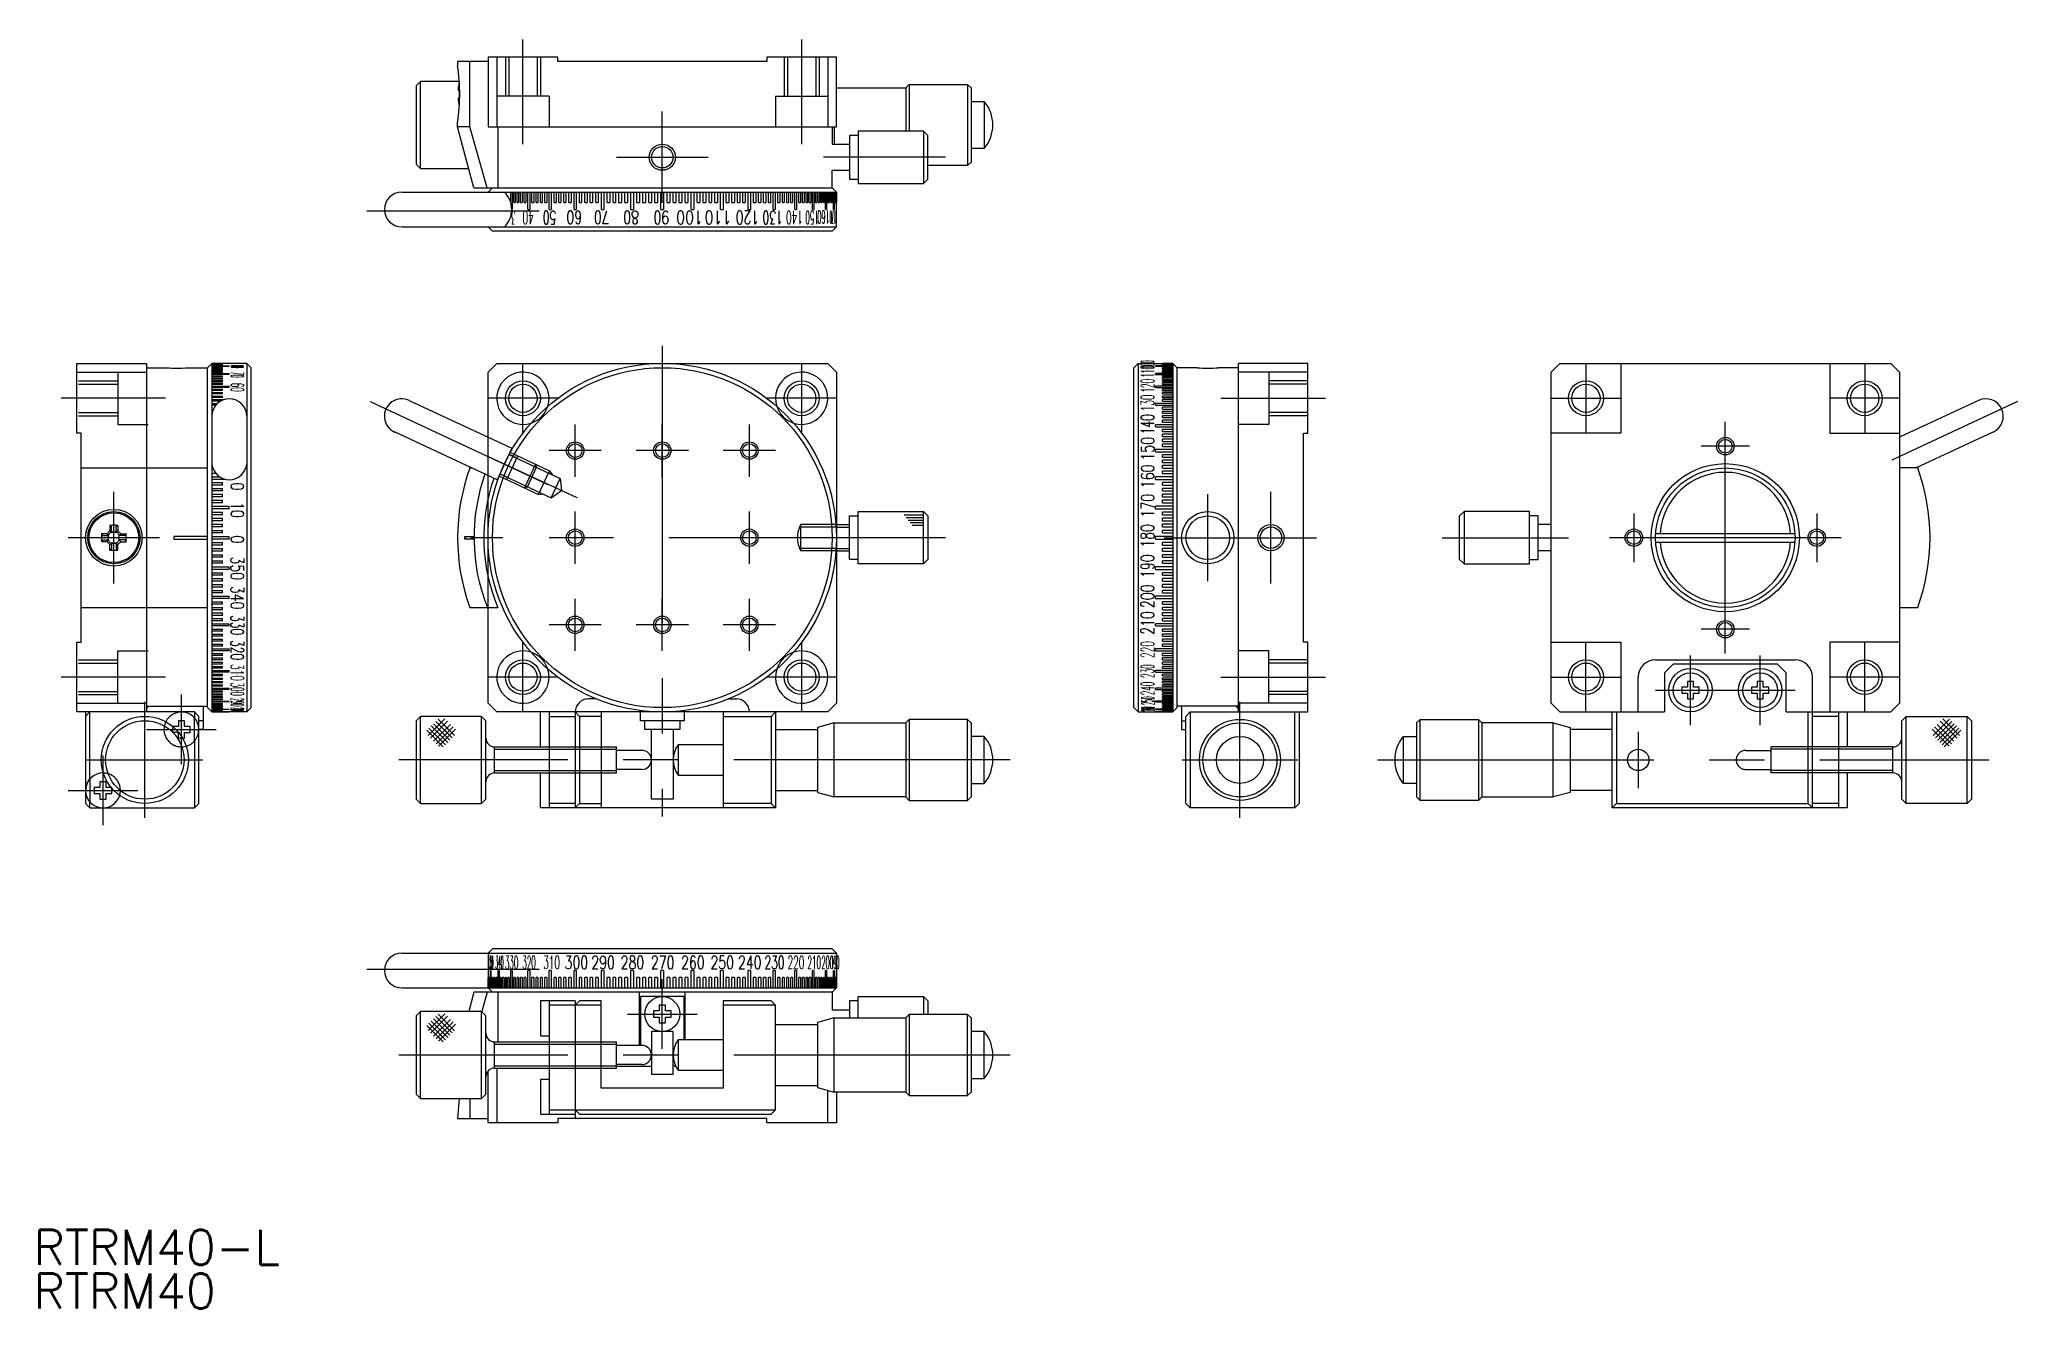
# Model space of a CAD drawing. Extents: x 1 to 228, y 0 to 146.
import ezdxf

# ---------------------------------------------------------------- set-up
doc = ezdxf.new("R2010")
doc.units = 0
doc.linetypes.add('CENTER', pattern=[50.8, 31.75, -6.35, 6.35, -6.35])
doc.linetypes.add('DASHED', pattern=[19.05, 12.7, -6.35])
doc.layers.get('0').update_dxf_attribs({"linetype": 'CONTINUOUS'})
doc.layers.add('CENTER', color=1, linetype='CENTER')
doc.styles.get("Standard").update_dxf_attribs({"font": 'txt.shx', "height": 3, "bigfont": 'bigfont.shx'})

msp = doc.modelspace()

# ---------------------------------------------------------------- texts
at = {"color": 7, "linetype": 'CONTINUOUS'}
for s, rotation, width, p in [('3', 180, 0.3, (55.31, 125.93)), ('40', 180, 0.5, (57.42, 125.93)), ('50', 180, 0.6, (60, 125.93)), ('60', 180, 0.7, (62.97, 125.96)), ('70', 180, 0.7, (66.13, 125.95)), ('80', 180, 0.7, (69.5, 125.95)), ('90', 180, 0.7, (72.97, 125.93)), ('100', 180, 0.8, (76.85, 125.93)), ('110', 180, 0.8, (80.12, 125.93)), ('120', 180, 0.7, (83.31, 125.93)), ('130', 180, 0.6, (86.01, 125.93)), ('140', 180, 0.5, (88.31, 125.93)), ('150', 180, 0.4, (90.15, 125.93)), ('160', 180, 0.3, (91.39, 125.99)), ('170', 180, 0.15, (92.12, 125.98)), ('80', 270, 0.1, (22.64, 108.24)), ('70', 270, 0.2, (22.64, 107.45)), ('100', 90, 0.2, (128.63, 107.83)), ('110', 90, 0.3, (128.63, 106.82)), ('60', 270, 0.4, (22.64, 106.21)), ('120', 90, 0.4, (128.63, 105.11)), ('130', 90, 0.5, (128.63, 102.94)), ('140', 90, 0.6, (128.63, 100.32)), ('150', 90, 0.7, (128.66, 97.3)), ('160', 90, 0.7, (128.65, 94.14)), (' 0', 270, 0.7, (22.64, 95.71)), ('170', 90, 0.7, (128.65, 90.77)), ('10', 270, 0.7, (22.64, 92.52)), ('0', 270, 0.7, (22.64, 88.7)), ('180', 90, 0.7, (128.63, 87.3)), ('190', 90, 0.7, (128.63, 83.83)), ('350', 270, 0.7, (22.64, 86.27)), ('340', 270, 0.7, (22.64, 82.91)), ('200', 90, 0.7, (128.63, 80.37)), ('210', 90, 0.7, (128.63, 77.31)), ('330', 270, 0.6, (22.64, 79.56)), ('320', 270, 0.6, (22.64, 76.7)), ('220', 90, 0.5, (128.63, 74.64)), ('310', 270, 0.5, (22.64, 73.93)), ('230', 90, 0.4, (128.63, 72.36)), ('300', 270, 0.4, (22.64, 71.82)), ('240', 90, 0.4, (128.63, 70.37)), ('290', 270, 0.2, (22.64, 70.02)), ('280', 270, 0.1, (22.64, 68.93)), ('250', 90, 0.2, (128.68, 69.27)), ('260', 90, 0.1, (128.68, 68.55)), ('350', 360, 0.1, (52.3, 38.95)), ('340', 360, 0.2, (53.01, 38.95)), ('330', 360, 0.4, (54.11, 38.95)), ('320', 360, 0.4, (56.11, 38.95)), ('310', 360, 0.5, (58.51, 38.95)), ('300', 360, 0.7, (60.97, 38.95)), ('290', 360, 0.7, (64.03, 38.95)), ('280', 360, 0.7, (67.4, 38.95)), ('270', 360, 0.7, (70.87, 38.95)), ('260', 360, 0.7, (74.34, 38.95)), ('250', 360, 0.7, (77.71, 38.95)), ('240', 360, 0.7, (80.87, 38.95)), ('230', 360, 0.6, (83.91, 38.95)), ('220', 360, 0.5, (86.56, 38.95)), ('210', 360, 0.4, (88.85, 38.95)), ('200', 360, 0.3, (90.45, 38.95)), ('190', 360, 0.2, (91.55, 38.95))]:
    msp.add_text(s, height=1.5, rotation=rotation, dxfattribs=dict(at, width=width)).set_placement(p)

# ---------------------------------------------------------------- blocks, each defined once
blk = doc.blocks.new('*U1')
at = {"color": 7, "linetype": 'CONTINUOUS'}
blk.add_text('RTRM40-L', height=4, dxfattribs=at).set_placement((0, 5))
blk = doc.blocks.new('*U2')
at = {"color": 7, "linetype": 'CONTINUOUS'}
blk.add_text('RTRM40', height=4, dxfattribs=at).set_placement((0, 0))

# ---------------------------------------------------------------- linework, layer by layer
at = {"color": 7, "linetype": 'CONTINUOUS'}
for p, q in [((52.18, 143.1), (48.68, 143.1)), ((48.68, 143.1), (48.68, 142.6)), ((50.08, 135.6), (50.08, 143.1)), ((60.18, 143.6), (52.18, 143.6)), ((52.18, 143.6), (52.18, 135.6)), ((53.18, 143.6), (53.18, 135.6)), ((60.18, 143.1), (60.18, 143.6)), ((84.18, 143.1), (60.18, 143.1)), ((92.18, 143.6), (84.18, 143.6)), ((84.18, 143.6), (84.18, 143.1)), ((91.18, 143.6), (91.18, 135.6)), ((92.18, 135.6), (92.18, 143.6)), ((44.43, 140.8), (43.93, 140.3)), ((48.86, 140.8), (44.43, 140.8)), ((44.43, 130.8), (44.43, 140.8)), ((43.93, 140.3), (43.93, 131.3)), ((48.75, 139.81), (48.89, 139.81)), ((48.75, 139.81), (48.88, 139.66)), ((48.75, 138.89), (48.88, 139.04)), ((48.75, 138.89), (48.89, 138.89)), ((92.18, 140.05), (100.13, 140.05)), ((100.13, 140.05), (100.53, 140.45)), ((100.13, 140.05), (100.13, 135.1)), ((100.53, 140.45), (100.53, 135.1)), ((100.53, 140.45), (107.23, 140.45)), ((107.23, 140.45), (107.63, 140.05)), ((107.23, 140.45), (107.23, 131.15)), ((107.63, 140.05), (107.63, 131.55)), ((107.63, 138.5), (109.15, 138.5)), ((109.15, 138.5), (109.15, 133.1)), ((48.68, 135.6), (48.68, 136.1)), ((50.56, 128.6), (48.68, 135.6)), ((50.08, 135.6), (48.68, 135.6)), ((52.09, 128.6), (50.08, 135.6)), ((52.18, 135.6), (92.18, 135.6)), ((53.31, 135.6), (53.31, 128.6)), ((91.68, 135.6), (91.68, 133.6)), ((91.93, 135.6), (91.93, 133.6)), ((94.68, 134.6), (93.68, 134.6)), ((93.68, 134.6), (93.68, 129.6)), ((94.68, 135.1), (94.68, 129.1)), ((102.18, 135.1), (94.68, 135.1)), ((102.68, 134.6), (102.18, 135.1)), ((102.18, 135.1), (102.18, 129.1)), ((102.68, 129.6), (102.68, 134.6)), ((91.68, 133.6), (93.68, 133.6)), ((109.15, 133.1), (107.63, 133.1)), ((43.93, 131.3), (44.43, 130.8)), ((44.43, 130.8), (49.97, 130.8)), ((91.68, 128.6), (91.68, 130.6)), ((91.68, 130.6), (93.68, 130.6)), ((93.68, 129.6), (94.68, 129.6)), ((102.18, 129.1), (102.68, 129.6)), ((107.23, 131.15), (102.68, 131.15)), ((107.63, 131.55), (107.23, 131.15)), ((42.27, 128.1), (92.18, 128.1)), ((50.56, 128.6), (91.68, 128.6)), ((52.18, 128.1), (52.68, 128.6)), ((54.79, 126.89), (54.79, 128.1)), ((54.94, 128.1), (54.94, 126.1)), ((55.14, 126.9), (55.14, 128.1)), ((55.3, 128.1), (55.3, 126.9)), ((55.52, 126.9), (55.52, 128.1)), ((55.68, 128.1), (55.68, 126.9)), ((55.91, 126.9), (55.91, 128.1)), ((56.09, 128.1), (56.09, 126.9)), ((56.33, 126.9), (56.33, 128.1)), ((56.51, 128.1), (56.51, 126.9)), ((56.76, 126.1), (56.76, 128.1)), ((56.96, 128.1), (56.96, 126.1)), ((57.22, 126.9), (57.22, 128.1)), ((57.42, 128.1), (57.42, 126.9)), ((57.69, 126.9), (57.69, 128.1)), ((57.9, 128.1), (57.9, 126.9)), ((58.18, 126.9), (58.18, 128.1)), ((58.4, 128.1), (58.4, 126.9)), ((58.69, 126.9), (58.69, 128.1)), ((58.91, 128.1), (58.91, 126.9)), ((59.21, 126.1), (59.21, 128.1)), ((59.44, 128.1), (59.44, 126.1)), ((59.75, 126.9), (59.75, 128.1)), ((59.99, 128.1), (59.99, 126.9)), ((60.3, 126.9), (60.3, 128.1)), ((60.55, 128.1), (60.55, 126.9)), ((60.87, 126.9), (60.87, 128.1)), ((61.12, 128.1), (61.12, 126.9)), ((61.46, 126.9), (61.46, 128.1)), ((61.71, 128.1), (61.71, 126.9)), ((62.05, 126.1), (62.05, 128.1)), ((62.31, 128.1), (62.31, 126.1)), ((62.66, 126.9), (62.66, 128.1)), ((62.92, 128.1), (62.92, 126.9)), ((63.28, 126.9), (63.28, 128.1)), ((63.55, 128.1), (63.55, 126.9)), ((63.91, 126.9), (63.91, 128.1)), ((64.18, 128.1), (64.18, 126.9)), ((64.55, 126.9), (64.55, 128.1)), ((64.83, 128.1), (64.83, 126.9)), ((65.2, 126.1), (65.2, 128.1)), ((65.48, 128.1), (65.48, 126.1)), ((65.86, 126.9), (65.86, 128.1)), ((66.14, 128.1), (66.14, 126.9)), ((66.52, 126.9), (66.52, 128.1)), ((66.81, 128.1), (66.81, 126.9)), ((67.2, 126.9), (67.2, 128.1)), ((67.49, 128.1), (67.49, 126.9)), ((67.88, 126.9), (67.88, 128.1)), ((68.17, 128.1), (68.17, 126.9)), ((68.56, 126.1), (68.56, 128.1)), ((68.86, 128.1), (68.86, 126.1)), ((69.25, 126.9), (69.25, 128.1)), ((69.55, 128.1), (69.55, 126.9)), ((69.94, 126.9), (69.94, 128.1)), ((70.24, 128.1), (70.24, 126.9)), ((70.64, 126.9), (70.64, 128.1)), ((70.93, 128.1), (70.93, 126.9)), ((71.33, 126.9), (71.33, 128.1)), ((71.63, 128.1), (71.63, 126.9)), ((72.03, 126.1), (72.03, 128.1)), ((72.33, 128.1), (72.33, 126.1)), ((72.73, 126.9), (72.73, 128.1)), ((73.03, 128.1), (73.03, 126.9)), ((73.43, 126.9), (73.43, 128.1)), ((73.72, 128.1), (73.72, 126.9)), ((74.12, 126.9), (74.12, 128.1)), ((74.42, 128.1), (74.42, 126.9)), ((74.81, 126.9), (74.81, 128.1)), ((75.11, 128.1), (75.11, 126.9)), ((75.51, 126.1), (75.51, 128.1)), ((75.8, 128.1), (75.8, 126.1)), ((76.19, 126.9), (76.19, 128.1)), ((76.48, 128.1), (76.48, 126.9)), ((76.87, 126.9), (76.87, 128.1)), ((77.16, 128.1), (77.16, 126.9)), ((77.55, 126.9), (77.55, 128.1)), ((77.84, 128.1), (77.84, 126.9)), ((78.22, 126.9), (78.22, 128.1)), ((78.5, 128.1), (78.5, 126.9)), ((78.88, 126.1), (78.88, 128.1)), ((79.16, 128.1), (79.16, 126.1)), ((79.53, 126.9), (79.53, 128.1)), ((79.81, 128.1), (79.81, 126.9)), ((80.18, 126.9), (80.18, 128.1)), ((80.45, 128.1), (80.45, 126.9)), ((80.81, 126.9), (80.81, 128.1)), ((81.08, 128.1), (81.08, 126.9)), ((81.44, 126.9), (81.44, 128.1)), ((81.7, 128.1), (81.7, 126.9)), ((82.05, 126.1), (82.05, 128.1)), ((82.31, 128.1), (82.31, 126.1)), ((82.65, 126.9), (82.65, 128.1)), ((82.91, 128.1), (82.91, 126.9)), ((83.24, 126.9), (83.24, 128.1)), ((83.49, 128.1), (83.49, 126.9)), ((83.81, 126.9), (83.81, 128.1)), ((84.06, 128.1), (84.06, 126.9)), ((84.37, 126.9), (84.37, 128.1)), ((84.61, 128.1), (84.61, 126.9)), ((84.92, 126.1), (84.92, 128.1)), ((85.15, 128.1), (85.15, 126.1)), ((85.45, 126.9), (85.45, 128.1)), ((85.67, 128.1), (85.67, 126.9)), ((85.97, 126.9), (85.97, 128.1)), ((86.18, 128.1), (86.18, 126.9)), ((86.46, 126.9), (86.46, 128.1)), ((86.67, 128.1), (86.67, 126.9)), ((86.94, 126.9), (86.94, 128.1)), ((87.14, 128.1), (87.14, 126.9)), ((87.4, 126.1), (87.4, 128.1)), ((87.6, 128.1), (87.6, 126.1)), ((87.85, 126.9), (87.85, 128.1)), ((88.03, 128.1), (88.03, 126.9)), ((88.27, 126.9), (88.27, 128.1)), ((88.45, 128.1), (88.45, 126.9)), ((88.68, 126.9), (88.68, 128.1)), ((88.84, 128.1), (88.84, 126.9)), ((89.06, 126.9), (89.06, 128.1)), ((89.22, 128.1), (89.22, 126.9)), ((89.43, 126.1), (89.43, 128.1)), ((89.58, 128.1), (89.58, 126.1)), ((89.77, 126.9), (89.77, 128.1)), ((89.91, 128.1), (89.91, 126.9)), ((90.09, 126.9), (90.09, 128.1)), ((90.22, 128.1), (90.22, 126.9)), ((90.39, 126.9), (90.39, 128.1)), ((90.51, 128.1), (90.51, 126.9)), ((90.67, 126.9), (90.67, 128.1)), ((90.78, 128.1), (90.78, 126.9)), ((90.92, 126.1), (90.92, 128.1)), ((91.02, 128.1), (91.02, 126.1)), ((91.15, 126.9), (91.15, 128.1)), ((91.25, 128.1), (91.25, 126.9)), ((91.36, 126.9), (91.36, 128.1)), ((91.45, 128.1), (91.45, 126.9)), ((91.55, 126.9), (91.55, 128.1)), ((91.62, 128.1), (91.62, 126.9)), ((91.68, 128.6), (92.18, 128.1)), ((91.71, 126.9), (91.71, 128.1)), ((91.77, 128.1), (91.77, 126.9)), ((91.85, 126.1), (91.85, 128.1)), ((91.9, 128.1), (91.9, 126.1)), ((91.96, 126.9), (91.96, 128.1)), ((92.01, 128.1), (92.01, 126.9)), ((92.05, 126.9), (92.05, 128.1)), ((92.09, 128.1), (92.09, 126.9)), ((92.12, 126.9), (92.12, 128.1)), ((92.14, 128.1), (92.14, 126.9)), ((92.16, 126.9), (92.16, 128.1)), ((92.17, 128.1), (92.17, 126.9)), ((92.18, 124.1), (92.18, 128.1)), ((94.68, 129.1), (102.18, 129.1)), ((54.9, 126.1), (54.94, 126.1)), ((55.14, 126.9), (55.3, 126.9)), ((55.52, 126.9), (55.68, 126.9)), ((55.91, 126.9), (56.09, 126.9)), ((56.33, 126.9), (56.51, 126.9)), ((56.76, 126.1), (56.96, 126.1)), ((57.22, 126.9), (57.42, 126.9)), ((57.69, 126.9), (57.9, 126.9)), ((58.18, 126.9), (58.4, 126.9)), ((58.69, 126.9), (58.91, 126.9)), ((59.21, 126.1), (59.44, 126.1)), ((59.75, 126.9), (59.99, 126.9)), ((60.3, 126.9), (60.55, 126.9)), ((60.87, 126.9), (61.12, 126.9)), ((61.46, 126.9), (61.71, 126.9)), ((62.05, 126.1), (62.31, 126.1)), ((62.66, 126.9), (62.92, 126.9)), ((63.28, 126.9), (63.55, 126.9)), ((63.91, 126.9), (64.18, 126.9)), ((64.55, 126.9), (64.83, 126.9)), ((65.2, 126.1), (65.48, 126.1)), ((65.86, 126.9), (66.14, 126.9)), ((66.52, 126.9), (66.81, 126.9)), ((67.2, 126.9), (67.49, 126.9)), ((67.88, 126.9), (68.17, 126.9)), ((68.56, 126.1), (68.86, 126.1)), ((69.25, 126.9), (69.55, 126.9)), ((69.94, 126.9), (70.24, 126.9)), ((70.64, 126.9), (70.93, 126.9)), ((71.33, 126.9), (71.63, 126.9)), ((72.03, 126.1), (72.33, 126.1)), ((72.73, 126.9), (73.03, 126.9)), ((73.43, 126.9), (73.72, 126.9)), ((74.12, 126.9), (74.42, 126.9)), ((74.81, 126.9), (75.11, 126.9)), ((75.51, 126.1), (75.8, 126.1)), ((76.19, 126.9), (76.48, 126.9)), ((76.87, 126.9), (77.16, 126.9)), ((77.55, 126.9), (77.84, 126.9)), ((78.22, 126.9), (78.5, 126.9)), ((78.88, 126.1), (79.16, 126.1)), ((79.53, 126.9), (79.81, 126.9)), ((80.18, 126.9), (80.45, 126.9)), ((80.81, 126.9), (81.08, 126.9)), ((81.44, 126.9), (81.7, 126.9)), ((82.05, 126.1), (82.31, 126.1)), ((82.65, 126.9), (82.91, 126.9)), ((83.24, 126.9), (83.49, 126.9)), ((83.81, 126.9), (84.06, 126.9)), ((84.37, 126.9), (84.61, 126.9)), ((84.92, 126.1), (85.15, 126.1)), ((85.45, 126.9), (85.67, 126.9)), ((85.97, 126.9), (86.18, 126.9)), ((86.46, 126.9), (86.67, 126.9)), ((86.94, 126.9), (87.14, 126.9)), ((87.4, 126.1), (87.6, 126.1)), ((87.85, 126.9), (88.03, 126.9)), ((88.27, 126.9), (88.45, 126.9)), ((88.68, 126.9), (88.84, 126.9)), ((89.06, 126.9), (89.22, 126.9)), ((89.43, 126.1), (89.58, 126.1)), ((89.77, 126.9), (89.91, 126.9)), ((90.09, 126.9), (90.22, 126.9)), ((90.39, 126.9), (90.51, 126.9)), ((90.67, 126.9), (90.78, 126.9)), ((90.92, 126.1), (91.02, 126.1)), ((91.15, 126.9), (91.25, 126.9)), ((91.36, 126.9), (91.45, 126.9)), ((91.55, 126.9), (91.62, 126.9)), ((91.71, 126.9), (91.77, 126.9)), ((91.85, 126.1), (91.9, 126.1)), ((91.96, 126.9), (92.01, 126.9)), ((92.05, 126.9), (92.09, 126.9)), ((92.12, 126.9), (92.14, 126.9)), ((92.16, 126.9), (92.17, 126.9)), ((42.27, 124.1), (92.18, 124.1)), ((52.68, 123.6), (52.18, 124.1)), ((91.68, 123.6), (52.68, 123.6)), ((92.18, 124.1), (91.68, 123.6)), ((4.97, 108.44), (12.97, 108.44)), ((4.97, 100.44), (4.97, 108.44)), ((4.97, 107.44), (12.97, 107.44)), ((12.97, 108.44), (12.97, 68.44)), ((12.97, 107.94), (15.24, 107.94)), ((17.7, 107.94), (19.97, 107.94)), ((19.97, 107.94), (20.47, 108.44)), ((19.97, 68.94), (19.97, 107.94)), ((20.47, 108.44), (20.47, 68.44)), ((24.47, 108.44), (20.47, 108.44)), ((22.47, 108.44), (20.47, 108.44)), ((20.47, 108.43), (21.67, 108.43)), ((22.47, 108.43), (20.47, 108.43)), ((21.67, 108.42), (20.47, 108.42)), ((20.47, 108.4), (21.67, 108.4)), ((21.67, 108.38), (20.47, 108.38)), ((20.47, 108.34), (21.67, 108.34)), ((21.67, 108.31), (20.47, 108.31)), ((20.47, 108.26), (21.67, 108.26)), ((21.67, 108.22), (20.47, 108.22)), ((20.47, 108.16), (22.47, 108.16)), ((22.47, 108.1), (20.47, 108.1)), ((20.47, 108.03), (21.67, 108.03)), ((21.67, 107.97), (20.47, 107.97)), ((20.47, 107.88), (21.67, 107.88)), ((21.67, 107.8), (20.47, 107.8)), ((20.47, 107.7), (21.67, 107.7)), ((21.67, 107.62), (20.47, 107.62)), ((20.47, 107.5), (21.67, 107.5)), ((21.67, 107.41), (20.47, 107.41)), ((20.47, 107.28), (22.47, 107.28)), ((22.47, 107.18), (20.47, 107.18)), ((20.47, 107.03), (21.67, 107.03)), ((21.67, 106.92), (20.47, 106.92)), ((20.47, 106.77), (21.67, 106.77)), ((21.67, 108.42), (21.67, 108.43)), ((21.67, 108.38), (21.67, 108.4)), ((21.67, 108.31), (21.67, 108.34)), ((21.67, 108.22), (21.67, 108.26)), ((21.67, 107.97), (21.67, 108.03)), ((21.67, 107.8), (21.67, 107.88)), ((21.67, 107.62), (21.67, 107.7)), ((21.67, 107.41), (21.67, 107.5)), ((21.67, 106.92), (21.67, 107.03)), ((21.67, 106.64), (21.67, 106.77)), ((22.47, 108.43), (22.47, 108.44)), ((22.47, 108.1), (22.47, 108.16)), ((22.47, 107.18), (22.47, 107.28)), ((24.97, 107.94), (24.47, 108.44)), ((24.47, 108.44), (24.47, 68.44)), ((24.97, 68.94), (24.97, 107.94)), ((52.18, 107.44), (53.18, 108.44)), ((52.18, 99.97), (52.18, 107.44)), ((53.18, 108.44), (91.18, 108.44)), ((91.18, 108.44), (92.18, 107.44)), ((92.18, 107.44), (92.18, 69.44)), ((126.3, 107.94), (126.8, 108.44)), ((126.3, 68.94), (126.3, 107.94)), ((126.8, 108.44), (126.8, 68.44)), ((126.8, 108.44), (130.8, 108.44)), ((128.51, 108.44), (128.8, 108.44)), ((128.8, 108.44), (128.8, 108.44)), ((128.8, 108.44), (130.8, 108.44)), ((128.8, 108.44), (130.8, 108.44)), ((128.8, 108.11), (128.8, 108.16)), ((130.8, 108.16), (128.8, 108.16)), ((128.8, 108.11), (130.8, 108.11)), ((128.8, 107.18), (128.8, 107.28)), ((130.8, 107.28), (128.8, 107.28)), ((128.8, 107.18), (130.8, 107.18)), ((129.6, 108.42), (129.6, 108.43)), ((130.8, 108.43), (129.6, 108.43)), ((129.6, 108.42), (130.8, 108.42)), ((129.6, 108.38), (129.6, 108.4)), ((130.8, 108.4), (129.6, 108.4)), ((129.6, 108.38), (130.8, 108.38)), ((129.6, 108.31), (129.6, 108.34)), ((130.8, 108.34), (129.6, 108.34)), ((129.6, 108.31), (130.8, 108.31)), ((129.6, 108.22), (129.6, 108.26)), ((130.8, 108.26), (129.6, 108.26)), ((129.6, 108.22), (130.8, 108.22)), ((129.6, 107.97), (129.6, 108.03)), ((130.8, 108.03), (129.6, 108.03)), ((129.6, 107.97), (130.8, 107.97)), ((129.6, 107.8), (129.6, 107.88)), ((130.8, 107.88), (129.6, 107.88)), ((129.6, 107.8), (130.8, 107.8)), ((129.6, 107.62), (129.6, 107.7)), ((130.8, 107.7), (129.6, 107.7)), ((129.6, 107.62), (130.8, 107.62)), ((129.6, 107.41), (129.6, 107.5)), ((130.8, 107.5), (129.6, 107.5)), ((129.6, 107.41), (130.8, 107.41)), ((129.6, 106.92), (129.6, 107.03)), ((130.8, 107.03), (129.6, 107.03)), ((129.6, 106.92), (130.8, 106.92)), ((129.6, 106.64), (129.6, 106.77)), ((130.8, 106.77), (129.6, 106.77)), ((131.3, 107.94), (130.8, 108.44)), ((130.8, 108.44), (130.8, 68.44)), ((133.57, 107.94), (131.3, 107.94)), ((131.3, 68.94), (131.3, 107.94)), ((138.3, 107.94), (136.03, 107.94)), ((146.3, 108.44), (138.3, 108.44)), ((138.3, 108.44), (138.3, 68.44)), ((146.3, 107.44), (138.3, 107.44)), ((146.3, 100.44), (146.3, 108.44)), ((174.22, 107.44), (175.22, 108.44)), ((174.22, 69.44), (174.22, 107.44)), ((175.22, 108.44), (213.22, 108.44)), ((182.22, 108.44), (182.22, 100.44)), ((206.22, 108.44), (206.22, 100.44)), ((213.22, 108.44), (214.22, 107.44)), ((214.22, 107.44), (214.22, 69.44)), ((21.67, 106.64), (20.47, 106.64)), ((20.47, 106.48), (21.67, 106.48)), ((21.67, 106.34), (20.47, 106.34)), ((20.47, 106.16), (21.67, 106.16)), ((21.67, 106.02), (20.47, 106.02)), ((20.47, 105.83), (22.47, 105.83)), ((22.47, 105.68), (20.47, 105.68)), ((20.47, 105.48), (21.67, 105.48)), ((21.67, 105.32), (20.47, 105.32)), ((20.47, 105.1), (21.67, 105.1)), ((21.67, 104.93), (20.47, 104.93)), ((20.47, 104.7), (21.67, 104.7)), ((21.67, 104.53), (20.47, 104.53)), ((21.67, 106.34), (21.67, 106.48)), ((21.67, 106.02), (21.67, 106.16)), ((21.67, 105.32), (21.67, 105.48)), ((21.67, 104.93), (21.67, 105.1)), ((21.67, 104.53), (21.67, 104.7)), ((22.47, 105.68), (22.47, 105.83)), ((128.8, 105.68), (128.8, 105.83)), ((130.8, 105.83), (128.8, 105.83)), ((128.8, 105.68), (130.8, 105.68)), ((129.6, 106.64), (130.8, 106.64)), ((129.6, 106.35), (129.6, 106.48)), ((130.8, 106.48), (129.6, 106.48)), ((129.6, 106.35), (130.8, 106.35)), ((129.6, 106.02), (129.6, 106.16)), ((130.8, 106.16), (129.6, 106.16)), ((129.6, 106.02), (130.8, 106.02)), ((129.6, 105.32), (129.6, 105.48)), ((130.8, 105.48), (129.6, 105.48)), ((129.6, 105.32), (130.8, 105.32)), ((129.6, 104.93), (129.6, 105.1)), ((130.8, 105.1), (129.6, 105.1)), ((129.6, 104.93), (130.8, 104.93)), ((129.6, 104.53), (129.6, 104.7)), ((130.8, 104.7), (129.6, 104.7)), ((129.6, 104.53), (130.8, 104.53)), ((20.47, 104.29), (21.67, 104.29)), ((21.45, 104.1), (20.47, 104.1)), ((20.47, 103.85), (21.12, 103.85)), ((20.93, 103.66), (20.47, 103.66)), ((21.67, 104.21), (21.67, 104.29)), ((43.12, 104.19), (54.9, 98.7)), ((128.8, 103.66), (128.8, 103.85)), ((130.8, 103.85), (128.8, 103.85)), ((128.8, 103.66), (130.8, 103.66)), ((129.6, 104.1), (129.6, 104.29)), ((130.8, 104.29), (129.6, 104.29)), ((129.6, 104.1), (130.8, 104.1)), ((129.6, 103.2), (129.6, 103.4)), ((130.8, 103.4), (129.6, 103.4)), ((129.6, 103.2), (130.8, 103.2)), ((129.6, 102.72), (129.6, 102.93)), ((130.8, 102.93), (129.6, 102.93)), ((129.6, 102.72), (130.8, 102.72)), ((129.6, 102.22), (129.6, 102.44)), ((130.8, 102.44), (129.6, 102.44)), ((129.6, 102.22), (130.8, 102.22)), ((223.29, 104.19), (214.22, 99.97)), ((5.47, 100.44), (4.97, 100.44)), ((5.47, 76.44), (5.47, 100.44)), ((53.21, 95.07), (41.43, 100.57)), ((128.8, 101.18), (128.8, 101.41)), ((130.8, 101.41), (128.8, 101.41)), ((128.8, 101.18), (130.8, 101.18)), ((129.6, 101.71), (129.6, 101.93)), ((130.8, 101.93), (129.6, 101.93)), ((129.6, 101.71), (130.8, 101.71)), ((129.6, 100.63), (129.6, 100.87)), ((130.8, 100.87), (129.6, 100.87)), ((129.6, 100.63), (130.8, 100.63)), ((129.6, 100.07), (129.6, 100.31)), ((130.8, 100.31), (129.6, 100.31)), ((129.6, 100.07), (130.8, 100.07)), ((145.8, 76.44), (145.8, 100.44)), ((145.8, 100.44), (146.3, 100.44)), ((182.22, 100.44), (174.22, 100.44)), ((206.22, 100.44), (214.22, 100.44)), ((216.11, 96.44), (224.98, 100.57)), ((54.9, 98.7), (53.21, 95.07)), ((128.8, 98.31), (128.8, 98.57)), ((130.8, 98.57), (128.8, 98.57)), ((128.8, 98.31), (130.8, 98.31)), ((129.6, 99.49), (129.6, 99.74)), ((130.8, 99.74), (129.6, 99.74)), ((129.6, 99.49), (130.8, 99.49)), ((129.6, 98.91), (129.6, 99.16)), ((130.8, 99.16), (129.6, 99.16)), ((129.6, 98.91), (130.8, 98.91)), ((129.6, 97.69), (129.6, 97.96)), ((130.8, 97.96), (129.6, 97.96)), ((129.6, 97.69), (130.8, 97.69)), ((5.47, 96.44), (19.97, 96.44)), ((20.88, 95.79), (20.47, 95.79)), ((20.47, 95.42), (21.3, 95.42)), ((50.08, 96.44), (50.29, 96.44)), ((128.8, 95.13), (128.8, 95.42)), ((130.8, 95.42), (128.8, 95.42)), ((129.6, 97.07), (129.6, 97.34)), ((130.8, 97.34), (129.6, 97.34)), ((129.6, 97.07), (130.8, 97.07)), ((129.6, 96.43), (129.6, 96.71)), ((130.8, 96.71), (129.6, 96.71)), ((129.6, 96.43), (130.8, 96.43)), ((129.6, 95.79), (129.6, 96.07)), ((130.8, 96.07), (129.6, 96.07)), ((129.6, 95.79), (130.8, 95.79)), ((216.32, 96.44), (214.22, 96.44)), ((21.96, 95.13), (20.47, 95.13)), ((20.47, 94.76), (21.67, 94.76)), ((21.67, 94.47), (20.47, 94.47)), ((20.47, 94.09), (21.67, 94.09)), ((21.67, 93.8), (20.47, 93.8)), ((20.47, 93.42), (21.67, 93.42)), ((21.67, 93.13), (20.47, 93.13)), ((21.67, 94.47), (21.67, 94.76)), ((21.67, 93.8), (21.67, 94.09)), ((21.67, 93.13), (21.67, 93.42)), ((128.8, 95.13), (130.8, 95.13)), ((129.6, 94.47), (129.6, 94.76)), ((130.8, 94.76), (129.6, 94.76)), ((129.6, 94.47), (130.8, 94.47)), ((129.6, 93.8), (129.6, 94.09)), ((130.8, 94.09), (129.6, 94.09)), ((129.6, 93.8), (130.8, 93.8)), ((129.6, 93.13), (129.6, 93.42)), ((130.8, 93.42), (129.6, 93.42)), ((129.6, 93.13), (130.8, 93.13)), ((20.47, 92.74), (21.67, 92.74)), ((21.67, 92.45), (20.47, 92.45)), ((20.47, 92.06), (22.47, 92.06)), ((22.47, 91.76), (20.47, 91.76)), ((20.47, 91.37), (21.67, 91.37)), ((21.67, 91.07), (20.47, 91.07)), ((21.67, 92.45), (21.67, 92.74)), ((21.67, 91.07), (21.67, 91.37)), ((22.47, 91.76), (22.47, 92.06)), ((52.18, 83.94), (52.18, 92.94)), ((93.68, 85.94), (93.68, 90.94)), ((93.68, 90.94), (94.68, 90.94)), ((94.68, 85.44), (94.68, 91.44)), ((94.68, 91.44), (102.18, 91.44)), ((102.18, 85.44), (102.18, 91.44)), ((102.18, 91.44), (102.68, 90.94)), ((102.68, 90.94), (102.68, 85.94)), ((128.8, 91.76), (128.8, 92.06)), ((130.8, 92.06), (128.8, 92.06)), ((128.8, 91.76), (130.8, 91.76)), ((129.6, 92.45), (129.6, 92.74)), ((130.8, 92.74), (129.6, 92.74)), ((129.6, 92.45), (130.8, 92.45)), ((129.6, 91.07), (129.6, 91.37)), ((130.8, 91.37), (129.6, 91.37)), ((129.6, 91.07), (130.8, 91.07)), ((163.72, 90.94), (164.22, 91.44)), ((163.72, 85.94), (163.72, 90.94)), ((171.72, 91.44), (164.22, 91.44)), ((164.22, 91.44), (164.22, 85.44)), ((171.72, 85.44), (171.72, 91.44)), ((172.72, 90.94), (171.72, 90.94)), ((172.72, 85.94), (172.72, 90.94)), ((8.44, 88.9), (7.81, 88.9)), ((7.81, 88.9), (7.9, 88.69)), ((7.9, 88.69), (8.52, 88.69)), ((8.76, 89.22), (8.44, 88.9)), ((8.44, 88.9), (8.52, 88.7)), ((8.52, 88.69), (8.96, 89.14)), ((8.6, 88.1), (8.6, 88.77)), ((8.76, 89.85), (8.76, 89.22)), ((8.96, 89.75), (8.76, 89.85)), ((8.76, 89.22), (8.96, 89.13)), ((9.56, 89.06), (8.88, 89.06)), ((8.88, 89.06), (9.56, 89.06)), ((8.96, 89.14), (8.96, 89.75)), ((9.48, 89.75), (9.69, 89.85)), ((9.48, 89.14), (9.48, 89.75)), ((9.69, 89.22), (9.48, 89.13)), ((9.92, 88.69), (9.48, 89.14)), ((9.69, 89.85), (9.69, 89.22)), ((9.69, 89.22), (10.01, 88.9)), ((9.84, 88.1), (9.84, 88.77)), ((10.01, 88.9), (9.92, 88.7)), ((10.54, 88.69), (9.92, 88.69)), ((10.01, 88.9), (10.64, 88.9)), ((10.64, 88.9), (10.54, 88.69)), ((19.97, 88.59), (16.11, 88.59)), ((16.11, 88.59), (16.11, 88.29)), ((20.47, 90.67), (21.67, 90.67)), ((21.67, 90.38), (20.47, 90.38)), ((20.47, 89.98), (21.67, 89.98)), ((21.67, 89.68), (20.47, 89.68)), ((20.47, 89.28), (21.67, 89.28)), ((21.67, 88.98), (20.47, 88.98)), ((20.47, 88.59), (22.47, 88.59)), ((21.67, 90.38), (21.67, 90.67)), ((21.67, 89.68), (21.67, 89.98)), ((21.67, 88.98), (21.67, 89.28)), ((22.47, 88.29), (22.47, 88.59)), ((49.52, 88.29), (49.52, 88.59)), ((49.52, 88.59), (50.56, 88.59)), ((49.53, 88.29), (49.53, 88.59)), ((92.18, 89.94), (93.68, 89.94)), ((128.8, 88.29), (128.8, 88.59)), ((130.8, 88.59), (128.8, 88.59)), ((129.6, 90.38), (129.6, 90.68)), ((130.8, 90.68), (129.6, 90.68)), ((129.6, 90.38), (130.8, 90.38)), ((129.6, 89.68), (129.6, 89.98)), ((130.8, 89.98), (129.6, 89.98)), ((129.6, 89.68), (130.8, 89.68)), ((129.6, 88.98), (129.6, 89.28)), ((130.8, 89.28), (129.6, 89.28)), ((129.6, 88.98), (130.8, 88.98)), ((174.22, 89.94), (172.72, 89.94)), ((186.24, 88.94), (202.21, 88.94)), ((7.81, 87.97), (7.9, 88.18)), ((8.44, 87.97), (7.81, 87.97)), ((7.9, 88.18), (8.52, 88.18)), ((8.44, 87.97), (8.52, 88.18)), ((8.76, 87.65), (8.44, 87.97)), ((8.52, 88.18), (8.96, 87.73)), ((8.76, 87.65), (8.96, 87.74)), ((8.76, 87.02), (8.76, 87.65)), ((8.96, 87.12), (8.76, 87.02)), ((9.56, 87.82), (8.88, 87.82)), ((8.88, 87.82), (9.56, 87.82)), ((8.96, 87.73), (8.96, 87.12)), ((9.92, 88.18), (9.48, 87.73)), ((9.69, 87.65), (9.48, 87.74)), ((9.48, 87.73), (9.48, 87.12)), ((9.48, 87.12), (9.69, 87.02)), ((9.69, 87.65), (10.01, 87.97)), ((9.69, 87.02), (9.69, 87.65)), ((10.54, 88.18), (9.92, 88.18)), ((10.01, 87.97), (9.92, 88.18)), ((10.01, 87.97), (10.64, 87.97)), ((10.64, 87.97), (10.54, 88.18)), ((16.11, 88.29), (19.97, 88.29)), ((22.47, 88.29), (20.47, 88.29)), ((20.47, 87.89), (21.67, 87.89)), ((21.67, 87.59), (20.47, 87.59)), ((20.47, 87.19), (21.67, 87.19)), ((21.67, 86.89), (20.47, 86.89)), ((20.47, 86.49), (21.67, 86.49)), ((21.67, 87.59), (21.67, 87.89)), ((21.67, 86.89), (21.67, 87.19)), ((21.67, 86.2), (21.67, 86.49)), ((50.56, 88.29), (49.52, 88.29)), ((92.18, 86.94), (93.68, 86.94)), ((128.8, 88.29), (130.8, 88.29)), ((129.6, 87.59), (129.6, 87.89)), ((130.8, 87.89), (129.6, 87.89)), ((129.6, 87.59), (130.8, 87.59)), ((129.6, 86.89), (129.6, 87.19)), ((130.8, 87.19), (129.6, 87.19)), ((129.6, 86.89), (130.8, 86.89)), ((129.6, 86.2), (129.6, 86.49)), ((130.8, 86.49), (129.6, 86.49)), ((174.22, 86.94), (172.72, 86.94)), ((186.24, 87.94), (202.21, 87.94)), ((21.67, 86.2), (20.47, 86.2)), ((20.47, 85.8), (21.67, 85.8)), ((21.67, 85.5), (20.47, 85.5)), ((20.47, 85.11), (22.47, 85.11)), ((22.47, 84.81), (20.47, 84.81)), ((20.47, 84.42), (21.67, 84.42)), ((21.67, 84.13), (20.47, 84.13)), ((21.67, 85.5), (21.67, 85.8)), ((21.67, 84.13), (21.67, 84.42)), ((22.47, 84.81), (22.47, 85.11)), ((94.68, 85.94), (93.68, 85.94)), ((102.18, 85.44), (94.68, 85.44)), ((102.68, 85.94), (102.18, 85.44)), ((128.8, 84.81), (128.8, 85.11)), ((130.8, 85.11), (128.8, 85.11)), ((128.8, 84.81), (130.8, 84.81)), ((129.6, 86.2), (130.8, 86.2)), ((129.6, 85.5), (129.6, 85.8)), ((130.8, 85.8), (129.6, 85.8)), ((129.6, 85.5), (130.8, 85.5)), ((129.6, 84.13), (129.6, 84.42)), ((130.8, 84.42), (129.6, 84.42)), ((129.6, 84.13), (130.8, 84.13)), ((164.22, 85.44), (163.72, 85.94)), ((164.22, 85.44), (171.72, 85.44)), ((171.72, 85.94), (172.72, 85.94)), ((20.47, 83.74), (21.67, 83.74)), ((21.67, 83.45), (20.47, 83.45)), ((20.47, 83.07), (21.67, 83.07)), ((21.67, 82.78), (20.47, 82.78)), ((20.47, 82.4), (21.67, 82.4)), ((21.67, 82.11), (20.47, 82.11)), ((21.67, 83.45), (21.67, 83.74)), ((21.67, 82.78), (21.67, 83.07)), ((21.67, 82.11), (21.67, 82.4)), ((129.6, 83.45), (129.6, 83.74)), ((130.8, 83.74), (129.6, 83.74)), ((129.6, 83.45), (130.8, 83.45)), ((129.6, 82.78), (129.6, 83.07)), ((130.8, 83.07), (129.6, 83.07)), ((129.6, 82.78), (130.8, 82.78)), ((129.6, 82.11), (129.6, 82.4)), ((130.8, 82.4), (129.6, 82.4)), ((129.6, 82.11), (130.8, 82.11)), ((5.47, 80.44), (19.97, 80.44)), ((20.47, 81.74), (22.47, 81.74)), ((22.47, 81.45), (20.47, 81.45)), ((20.47, 81.08), (21.67, 81.08)), ((21.67, 80.8), (20.47, 80.8)), ((20.47, 80.44), (21.67, 80.44)), ((21.67, 80.16), (20.47, 80.16)), ((20.47, 79.8), (21.67, 79.8)), ((21.67, 79.53), (20.47, 79.53)), ((21.67, 80.8), (21.67, 81.08)), ((21.67, 80.16), (21.67, 80.44)), ((21.67, 79.53), (21.67, 79.8)), ((22.47, 81.45), (22.47, 81.74)), ((50.08, 80.44), (53.31, 80.44)), ((52.18, 69.44), (52.18, 80.44)), ((128.8, 81.45), (128.8, 81.74)), ((130.8, 81.74), (128.8, 81.74)), ((128.8, 81.45), (130.8, 81.45)), ((129.6, 80.8), (129.6, 81.08)), ((130.8, 81.08), (129.6, 81.08)), ((129.6, 80.8), (130.8, 80.8)), ((129.6, 80.16), (129.6, 80.44)), ((130.8, 80.44), (129.6, 80.44)), ((129.6, 80.16), (130.8, 80.16)), ((129.6, 79.53), (129.6, 79.8)), ((130.8, 79.8), (129.6, 79.8)), ((129.6, 79.53), (130.8, 79.53)), ((214.22, 80.44), (216.32, 80.44)), ((20.47, 79.18), (21.67, 79.18)), ((21.67, 78.91), (20.47, 78.91)), ((20.47, 78.57), (22.47, 78.57)), ((22.47, 78.31), (20.47, 78.31)), ((20.47, 77.96), (21.67, 77.96)), ((21.67, 77.71), (20.47, 77.71)), ((20.47, 77.38), (21.67, 77.38)), ((21.67, 78.91), (21.67, 79.18)), ((21.67, 77.71), (21.67, 77.96)), ((21.67, 77.13), (21.67, 77.38)), ((22.47, 78.31), (22.47, 78.57)), ((128.8, 78.31), (128.8, 78.57)), ((130.8, 78.57), (128.8, 78.57)), ((128.8, 78.31), (130.8, 78.31)), ((129.6, 78.91), (129.6, 79.18)), ((130.8, 79.18), (129.6, 79.18)), ((129.6, 78.91), (130.8, 78.91)), ((129.6, 77.71), (129.6, 77.96)), ((130.8, 77.96), (129.6, 77.96)), ((129.6, 77.71), (130.8, 77.71)), ((129.6, 77.13), (129.6, 77.38)), ((130.8, 77.38), (129.6, 77.38)), ((4.97, 68.44), (4.97, 76.44)), ((4.97, 76.44), (5.47, 76.44)), ((21.67, 77.13), (20.47, 77.13)), ((20.47, 76.8), (21.67, 76.8)), ((21.67, 76.56), (20.47, 76.56)), ((20.47, 76.24), (21.67, 76.24)), ((21.67, 76), (20.47, 76)), ((20.47, 75.69), (22.47, 75.69)), ((22.47, 75.46), (20.47, 75.46)), ((20.47, 75.16), (21.67, 75.16)), ((21.67, 74.94), (20.47, 74.94)), ((21.67, 76.56), (21.67, 76.8)), ((21.67, 76), (21.67, 76.24)), ((21.67, 74.94), (21.67, 75.16)), ((22.47, 75.46), (22.47, 75.69)), ((128.8, 75.47), (128.8, 75.69)), ((130.8, 75.69), (128.8, 75.69)), ((128.8, 75.47), (130.8, 75.47)), ((129.6, 77.13), (130.8, 77.13)), ((129.6, 76.56), (129.6, 76.8)), ((130.8, 76.8), (129.6, 76.8)), ((129.6, 76.56), (130.8, 76.56)), ((129.6, 76), (129.6, 76.24)), ((130.8, 76.24), (129.6, 76.24)), ((129.6, 76), (130.8, 76)), ((129.6, 74.94), (129.6, 75.16)), ((130.8, 75.16), (129.6, 75.16)), ((129.6, 74.94), (130.8, 74.94)), ((146.3, 76.44), (145.8, 76.44)), ((146.3, 68.44), (146.3, 76.44)), ((174.22, 76.44), (182.22, 76.44)), ((182.22, 76.44), (182.22, 68.44)), ((214.22, 76.44), (206.22, 76.44)), ((206.22, 76.44), (206.22, 68.44)), ((20.47, 74.65), (21.67, 74.65)), ((21.67, 74.43), (20.47, 74.43)), ((20.47, 74.15), (21.67, 74.15)), ((21.67, 73.94), (20.47, 73.94)), ((20.47, 73.67), (21.67, 73.67)), ((21.67, 73.47), (20.47, 73.47)), ((20.47, 73.21), (22.47, 73.21)), ((22.47, 73.02), (20.47, 73.02)), ((20.47, 72.77), (21.67, 72.77)), ((21.67, 74.43), (21.67, 74.65)), ((21.67, 73.94), (21.67, 74.15)), ((21.67, 73.47), (21.67, 73.67)), ((21.67, 72.58), (21.67, 72.77)), ((22.47, 73.02), (22.47, 73.21)), ((128.8, 73.02), (128.8, 73.21)), ((130.8, 73.21), (128.8, 73.21)), ((128.8, 73.02), (130.8, 73.02)), ((129.6, 74.43), (129.6, 74.65)), ((130.8, 74.65), (129.6, 74.65)), ((129.6, 74.43), (130.8, 74.43)), ((129.6, 73.94), (129.6, 74.15)), ((130.8, 74.15), (129.6, 74.15)), ((129.6, 73.94), (130.8, 73.94)), ((129.6, 73.47), (129.6, 73.67)), ((130.8, 73.67), (129.6, 73.67)), ((129.6, 73.47), (130.8, 73.47)), ((129.6, 72.58), (129.6, 72.77)), ((130.8, 72.77), (129.6, 72.77)), ((186.22, 74.44), (202.22, 74.44)), ((188.22, 73.94), (187.22, 72.94)), ((187.22, 72.94), (187.22, 68.44)), ((200.22, 73.94), (188.22, 73.94)), ((201.22, 72.94), (200.22, 73.94)), ((201.22, 68.44), (201.22, 72.94)), ((21.67, 72.58), (20.47, 72.58)), ((20.47, 72.34), (21.67, 72.34)), ((21.67, 72.17), (20.47, 72.17)), ((20.47, 71.94), (21.67, 71.94)), ((21.67, 71.77), (20.47, 71.77)), ((20.47, 71.55), (21.67, 71.55)), ((21.67, 71.4), (20.47, 71.4)), ((20.47, 71.19), (22.47, 71.19)), ((22.47, 71.04), (20.47, 71.04)), ((20.47, 70.85), (21.67, 70.85)), ((21.67, 70.71), (20.47, 70.71)), ((20.47, 70.53), (21.67, 70.53)), ((21.67, 70.39), (20.47, 70.39)), ((21.67, 72.17), (21.67, 72.34)), ((21.67, 71.77), (21.67, 71.94)), ((21.67, 71.4), (21.67, 71.55)), ((21.67, 70.71), (21.67, 70.85)), ((21.67, 70.39), (21.67, 70.53)), ((22.47, 71.04), (22.47, 71.19)), ((128.8, 71.04), (128.8, 71.19)), ((130.8, 71.19), (128.8, 71.19)), ((128.8, 71.04), (130.8, 71.04)), ((129.6, 72.58), (130.8, 72.58)), ((129.6, 72.17), (129.6, 72.34)), ((130.8, 72.34), (129.6, 72.34)), ((129.6, 72.17), (130.8, 72.17)), ((129.6, 71.77), (129.6, 71.94)), ((130.8, 71.94), (129.6, 71.94)), ((129.6, 71.77), (130.8, 71.77)), ((129.6, 71.4), (129.6, 71.55)), ((130.8, 71.55), (129.6, 71.55)), ((129.6, 71.4), (130.8, 71.4)), ((129.6, 70.71), (129.6, 70.85)), ((130.8, 70.85), (129.6, 70.85)), ((129.6, 70.71), (130.8, 70.71)), ((129.6, 70.39), (129.6, 70.53)), ((130.8, 70.53), (129.6, 70.53)), ((129.6, 70.39), (130.8, 70.39)), ((184.22, 68.44), (184.22, 72.44)), ((189.87, 71.29), (189.22, 71.29)), ((189.22, 71.29), (189.22, 70.59)), ((189.22, 70.59), (189.87, 70.59)), ((190.57, 71.94), (189.87, 71.94)), ((189.87, 71.94), (189.87, 71.29)), ((189.87, 70.59), (189.87, 69.94)), ((190.57, 71.29), (190.57, 71.94)), ((191.22, 71.29), (190.57, 71.29)), ((190.57, 69.94), (190.57, 70.59)), ((190.57, 70.59), (191.22, 70.59)), ((191.22, 70.59), (191.22, 71.29)), ((197.87, 71.29), (197.22, 71.29)), ((197.22, 71.29), (197.22, 70.59)), ((197.22, 70.59), (197.87, 70.59)), ((198.57, 71.94), (197.87, 71.94)), ((197.87, 71.94), (197.87, 71.29)), ((197.87, 70.59), (197.87, 69.94)), ((198.57, 71.29), (198.57, 71.94)), ((199.22, 71.29), (198.57, 71.29)), ((198.57, 69.94), (198.57, 70.59)), ((198.57, 70.59), (199.22, 70.59)), ((199.22, 70.59), (199.22, 71.29)), ((204.22, 57.44), (204.22, 72.44)), ((4.97, 69.44), (12.97, 69.44)), ((18.47, 68.44), (4.97, 68.44)), ((5.97, 68.44), (5.97, 57.94)), ((5.97, 67.94), (6.47, 68.44)), ((6.47, 60.76), (6.47, 68.44)), ((12.97, 69.11), (19.97, 69.11)), ((12.97, 68.84), (13.25, 69.11)), ((18.97, 67.94), (18.47, 68.44)), ((18.47, 68.44), (18.47, 67.76)), ((19.47, 69.11), (19.47, 66.44)), ((20.47, 68.44), (19.97, 68.94)), ((20.47, 70.23), (21.67, 70.23)), ((21.67, 70.1), (20.47, 70.1)), ((20.47, 69.95), (21.67, 69.95)), ((21.67, 69.84), (20.47, 69.84)), ((20.47, 69.69), (22.47, 69.69)), ((22.47, 69.59), (20.47, 69.59)), ((20.47, 69.46), (21.67, 69.46)), ((21.67, 69.37), (20.47, 69.37)), ((20.47, 69.25), (21.67, 69.25)), ((21.67, 69.17), (20.47, 69.17)), ((20.47, 69.07), (21.67, 69.07)), ((21.67, 68.99), (20.47, 68.99)), ((20.47, 68.9), (21.67, 68.9)), ((21.67, 68.84), (20.47, 68.84)), ((20.47, 68.77), (22.47, 68.77)), ((22.47, 68.71), (20.47, 68.71)), ((20.47, 68.65), (21.67, 68.65)), ((21.67, 68.61), (20.47, 68.61)), ((20.47, 68.56), (21.67, 68.56)), ((21.67, 68.53), (20.47, 68.53)), ((20.47, 68.49), (21.67, 68.49)), ((21.67, 68.47), (20.47, 68.47)), ((20.47, 68.45), (21.67, 68.45)), ((24.47, 68.44), (20.47, 68.44)), ((21.67, 68.44), (20.47, 68.44)), ((20.47, 68.44), (22.47, 68.44)), ((22.47, 68.44), (20.47, 68.44)), ((21.67, 70.1), (21.67, 70.23)), ((21.67, 69.84), (21.67, 69.95)), ((21.67, 69.37), (21.67, 69.46)), ((21.67, 69.17), (21.67, 69.25)), ((21.67, 68.99), (21.67, 69.07)), ((21.67, 68.84), (21.67, 68.9)), ((21.67, 68.61), (21.67, 68.65)), ((21.67, 68.53), (21.67, 68.56)), ((21.67, 68.47), (21.67, 68.49)), ((21.67, 68.44), (21.67, 68.45)), ((22.47, 69.59), (22.47, 69.69)), ((22.47, 68.71), (22.47, 68.77)), ((22.47, 68.44), (22.47, 68.44)), ((24.47, 68.44), (24.97, 68.94)), ((53.18, 68.44), (52.18, 69.44)), ((69.68, 68.44), (53.18, 68.44)), ((58.18, 64.44), (58.18, 68.44)), ((59.18, 68.44), (59.18, 57.44)), ((62.18, 68.44), (62.18, 57.44)), ((62.68, 67.94), (62.18, 68.44)), ((64.58, 69.94), (63.68, 69.94)), ((65.18, 68.44), (65.18, 57.44)), ((69.68, 67.44), (69.68, 68.59)), ((74.68, 68.59), (74.68, 67.44)), ((91.18, 68.44), (74.68, 68.44)), ((79.18, 68.44), (79.18, 57.44)), ((79.78, 69.94), (80.68, 69.94)), ((84.68, 67.94), (85.18, 68.44)), ((85.18, 68.44), (85.18, 57.44)), ((92.18, 69.44), (91.18, 68.44)), ((126.8, 68.44), (126.3, 68.94)), ((126.8, 68.44), (128.8, 68.44)), ((128.8, 69.59), (128.8, 69.69)), ((130.8, 69.69), (128.8, 69.69)), ((128.8, 69.59), (130.8, 69.59)), ((128.8, 68.71), (128.8, 68.77)), ((130.8, 68.77), (128.8, 68.77)), ((128.8, 68.71), (130.8, 68.71)), ((128.8, 68.44), (128.8, 68.44)), ((130.8, 68.44), (128.8, 68.44)), ((128.8, 68.44), (130.8, 68.44)), ((129.6, 70.1), (129.6, 70.23)), ((130.8, 70.23), (129.6, 70.23)), ((129.6, 70.1), (130.8, 70.1)), ((129.6, 69.84), (129.6, 69.95)), ((130.8, 69.95), (129.6, 69.95)), ((129.6, 69.84), (130.8, 69.84)), ((129.6, 69.37), (129.6, 69.46)), ((130.8, 69.46), (129.6, 69.46)), ((129.6, 69.37), (130.8, 69.37)), ((129.6, 69.17), (129.6, 69.25)), ((130.8, 69.25), (129.6, 69.25)), ((129.6, 69.17), (130.8, 69.17)), ((129.6, 68.99), (129.6, 69.07)), ((130.8, 69.07), (129.6, 69.07)), ((129.6, 68.99), (130.8, 68.99)), ((129.6, 68.84), (129.6, 68.9)), ((130.8, 68.9), (129.6, 68.9)), ((129.6, 68.84), (130.8, 68.84)), ((129.6, 68.61), (129.6, 68.65)), ((130.8, 68.65), (129.6, 68.65)), ((129.6, 68.61), (130.8, 68.61)), ((129.6, 68.53), (129.6, 68.56)), ((130.8, 68.56), (129.6, 68.56)), ((129.6, 68.53), (130.8, 68.53)), ((129.6, 68.47), (129.6, 68.5)), ((130.8, 68.5), (129.6, 68.5)), ((129.6, 68.47), (130.8, 68.47)), ((129.6, 68.44), (129.6, 68.45)), ((130.8, 68.45), (129.6, 68.45)), ((129.6, 68.44), (130.8, 68.44)), ((130.8, 68.44), (131.3, 68.94)), ((138.3, 69.11), (131.3, 69.11)), ((131.8, 69.11), (131.8, 66.44)), ((132.3, 67.94), (132.8, 68.44)), ((132.8, 68.44), (146.3, 68.44)), ((132.8, 68.44), (132.8, 57.44)), ((138.3, 68.84), (138.02, 69.11)), ((146.3, 69.44), (138.3, 69.44)), ((144.8, 57.44), (144.8, 68.44)), ((145.3, 68.44), (145.3, 57.94)), ((175.22, 68.44), (174.22, 69.44)), ((175.22, 68.44), (187.22, 68.44)), ((181.22, 57.44), (181.22, 68.44)), ((181.72, 68.44), (181.72, 57.94)), ((189.87, 69.94), (190.57, 69.94)), ((197.87, 69.94), (198.57, 69.94)), ((201.22, 68.44), (213.22, 68.44)), ((203.72, 57.94), (203.72, 68.44)), ((207.22, 68.44), (207.22, 57.44)), ((208.22, 68.44), (208.22, 64.44)), ((214.22, 69.44), (213.22, 68.44)), ((16.62, 66.79), (15.97, 66.79)), ((15.97, 66.79), (15.97, 66.78)), ((17.32, 67.44), (16.62, 67.44)), ((16.62, 67.44), (16.62, 66.79)), ((17.32, 66.79), (17.32, 67.44)), ((17.97, 66.79), (17.32, 66.79)), ((17.32, 65.44), (17.32, 66.09)), ((17.32, 66.09), (17.97, 66.09)), ((17.97, 66.09), (17.97, 66.79)), ((18.97, 57.94), (18.97, 67.94)), ((19.47, 67.44), (18.97, 67.44)), ((19.47, 66.44), (18.97, 66.44)), ((44.43, 67.94), (43.93, 67.44)), ((43.93, 67.44), (43.93, 58.44)), ((51.43, 67.94), (44.43, 67.94)), ((44.43, 57.94), (44.43, 67.94)), ((51.93, 67.44), (51.43, 67.94)), ((51.43, 57.94), (51.43, 67.94)), ((51.93, 58.44), (51.93, 67.44)), ((59.18, 67.94), (62.18, 67.94)), ((65.18, 67.94), (62.68, 67.94)), ((62.68, 67.94), (62.68, 57.94)), ((74.68, 67.44), (69.68, 67.44)), ((70.18, 66.44), (70.18, 67.44)), ((74.18, 66.44), (70.18, 66.44)), ((70.93, 58.44), (70.93, 66.44)), ((73.43, 66.44), (73.43, 58.44)), ((74.18, 67.44), (74.18, 66.44)), ((79.18, 67.94), (84.68, 67.94)), ((84.68, 67.94), (84.68, 57.94)), ((85.18, 66.44), (89.98, 66.44)), ((91.93, 67.19), (89.98, 66.66)), ((89.98, 66.66), (89.98, 59.21)), ((91.93, 58.69), (91.93, 67.19)), ((91.93, 67.19), (100.13, 67.19)), ((100.13, 67.19), (100.53, 67.59)), ((100.13, 67.19), (100.13, 58.69)), ((100.53, 67.59), (100.53, 58.29)), ((107.23, 67.59), (100.53, 67.59)), ((107.23, 58.29), (107.23, 67.59)), ((107.23, 67.59), (107.63, 67.19)), ((107.63, 67.19), (107.63, 58.69)), ((131.8, 67.44), (132.3, 67.44)), ((131.8, 66.44), (132.3, 66.44)), ((132.3, 57.94), (132.3, 67.94)), ((159.17, 67.59), (158.77, 67.19)), ((158.77, 67.19), (158.77, 58.69)), ((159.17, 58.29), (159.17, 67.59)), ((159.17, 67.59), (165.87, 67.59)), ((166.27, 67.19), (165.87, 67.59)), ((165.87, 67.59), (165.87, 58.29)), ((174.47, 67.19), (166.27, 67.19)), ((166.27, 67.19), (166.27, 58.69)), ((174.47, 58.69), (174.47, 67.19)), ((174.47, 67.19), (176.42, 66.66)), ((176.42, 66.66), (176.42, 59.21)), ((181.22, 66.44), (176.42, 66.44)), ((207.22, 67.94), (204.22, 67.94)), ((214.47, 67.44), (214.97, 67.94)), ((214.47, 58.44), (214.47, 67.44)), ((214.97, 67.94), (221.97, 67.94)), ((214.97, 57.94), (214.97, 67.94)), ((221.97, 67.94), (222.47, 67.44)), ((221.97, 57.94), (221.97, 67.94)), ((222.47, 67.44), (222.47, 58.44)), ((17.1, 65.44), (17.32, 65.44)), ((18.47, 65.11), (18.47, 57.44)), ((52.93, 64.44), (59.18, 64.44)), ((52.93, 61.44), (52.93, 64.44)), ((65.18, 64.44), (66.93, 64.44)), ((66.93, 61.44), (66.93, 64.44)), ((69.83, 64.04), (66.93, 64.04)), ((79.18, 64.69), (73.99, 64.69)), ((73.99, 64.69), (73.99, 61.19)), ((109.15, 65.64), (107.63, 65.64)), ((109.15, 60.24), (109.15, 65.64)), ((157.26, 60.24), (157.26, 65.64)), ((157.26, 65.64), (158.77, 65.64)), ((213.47, 64.44), (207.22, 64.44)), ((213.47, 61.44), (213.47, 64.44)), ((52.93, 61.44), (59.18, 61.44)), ((58.18, 57.44), (58.18, 61.44)), ((65.18, 61.44), (66.93, 61.44)), ((69.83, 61.84), (66.93, 61.84)), ((213.47, 61.44), (207.22, 61.44)), ((208.22, 61.44), (208.22, 57.44)), ((7.62, 59.79), (6.97, 59.79)), ((6.97, 59.79), (6.97, 59.09)), ((6.97, 59.09), (7.62, 59.09)), ((8.32, 60.44), (7.62, 60.44)), ((7.62, 60.44), (7.62, 59.79)), ((7.62, 59.09), (7.62, 58.44)), ((8.32, 59.79), (8.32, 60.44)), ((8.89, 59.79), (8.32, 59.79)), ((8.32, 58.44), (8.32, 59.09)), ((8.32, 59.09), (8.97, 59.09)), ((8.97, 59.09), (8.97, 59.69)), ((73.99, 61.19), (79.18, 61.19)), ((85.18, 59.44), (89.98, 59.44)), ((89.98, 59.21), (91.93, 58.69)), ((107.63, 60.24), (109.15, 60.24)), ((158.77, 60.24), (157.26, 60.24)), ((176.42, 59.21), (174.47, 58.69)), ((181.22, 59.44), (176.42, 59.44)), ((5.97, 57.94), (6.47, 57.44)), ((6.47, 57.44), (6.47, 58.11)), ((6.47, 57.44), (18.47, 57.44)), ((7.62, 58.44), (8.32, 58.44)), ((18.47, 57.44), (18.97, 57.94)), ((43.93, 58.44), (44.43, 57.94)), ((44.43, 57.94), (51.43, 57.94)), ((51.43, 57.94), (51.93, 58.44)), ((85.18, 57.44), (58.18, 57.44)), ((62.18, 57.94), (59.18, 57.94)), ((62.68, 57.94), (62.18, 57.44)), ((62.68, 57.94), (65.18, 57.94)), ((73.43, 58.44), (70.93, 58.44)), ((84.68, 57.94), (79.18, 57.94)), ((84.68, 57.94), (85.18, 57.44)), ((100.13, 58.69), (91.93, 58.69)), ((100.53, 58.29), (100.13, 58.69)), ((100.53, 58.29), (107.23, 58.29)), ((107.63, 58.69), (107.23, 58.29)), ((132.8, 57.44), (132.3, 57.94)), ((144.8, 57.44), (132.8, 57.44)), ((145.3, 57.94), (144.8, 57.44)), ((158.77, 58.69), (159.17, 58.29)), ((165.87, 58.29), (159.17, 58.29)), ((165.87, 58.29), (166.27, 58.69)), ((166.27, 58.69), (174.47, 58.69)), ((181.72, 57.94), (181.22, 57.44)), ((208.22, 57.44), (181.22, 57.44)), ((181.72, 57.94), (203.72, 57.94)), ((203.72, 57.94), (204.22, 57.44)), ((207.22, 57.94), (204.22, 57.94)), ((214.97, 57.94), (214.47, 58.44)), ((221.97, 57.94), (214.97, 57.94)), ((222.47, 58.44), (221.97, 57.94)), ((52.68, 41.28), (52.18, 40.78)), ((91.68, 41.28), (52.68, 41.28)), ((92.18, 40.78), (91.68, 41.28)), ((42.27, 40.78), (92.18, 40.78)), ((52.18, 40.78), (52.18, 36.78)), ((52.18, 38.78), (52.18, 38.78)), ((52.18, 38.78), (52.18, 36.78)), ((52.18, 38.78), (52.18, 36.78)), ((52.51, 38.78), (52.46, 38.78)), ((52.46, 36.78), (52.46, 38.78)), ((52.51, 38.78), (52.51, 36.78)), ((53.44, 38.78), (53.34, 38.78)), ((53.34, 36.78), (53.34, 38.78)), ((53.44, 38.78), (53.44, 36.78)), ((54.94, 38.78), (54.79, 38.78)), ((54.79, 36.78), (54.79, 38.78)), ((54.94, 38.78), (54.94, 36.78)), ((56.96, 38.78), (56.76, 38.78)), ((56.76, 36.78), (56.76, 38.78)), ((56.96, 38.78), (56.96, 36.78)), ((59.44, 38.78), (59.21, 38.78)), ((59.21, 36.78), (59.21, 38.78)), ((59.44, 38.78), (59.44, 36.78)), ((62.31, 38.78), (62.05, 38.78)), ((62.05, 36.78), (62.05, 38.78)), ((62.31, 38.78), (62.31, 36.78)), ((65.48, 38.78), (65.2, 38.78)), ((65.2, 36.78), (65.2, 38.78)), ((65.48, 38.78), (65.48, 36.78)), ((68.86, 38.78), (68.56, 38.78)), ((68.56, 36.78), (68.56, 38.78)), ((68.86, 38.78), (68.86, 36.78)), ((72.33, 38.78), (72.03, 38.78)), ((72.03, 36.78), (72.03, 38.78)), ((72.33, 38.78), (72.33, 36.78)), ((75.8, 38.78), (75.51, 38.78)), ((75.51, 36.78), (75.51, 38.78)), ((75.8, 38.78), (75.8, 36.78)), ((79.16, 38.78), (78.88, 38.78)), ((78.88, 36.78), (78.88, 38.78)), ((79.16, 38.78), (79.16, 36.78)), ((82.31, 38.78), (82.05, 38.78)), ((82.05, 36.78), (82.05, 38.78)), ((82.31, 38.78), (82.31, 36.78)), ((85.15, 38.78), (84.92, 38.78)), ((84.92, 36.78), (84.92, 38.78)), ((85.15, 38.78), (85.15, 36.78)), ((87.6, 38.78), (87.4, 38.78)), ((87.4, 36.78), (87.4, 38.78)), ((87.6, 38.78), (87.6, 36.78)), ((89.58, 38.78), (89.43, 38.78)), ((89.43, 36.78), (89.43, 38.78)), ((89.58, 38.78), (89.58, 36.78)), ((91.03, 38.78), (90.92, 38.78)), ((90.92, 36.78), (90.92, 38.78)), ((91.03, 38.78), (91.03, 36.78)), ((91.9, 38.78), (91.85, 38.78)), ((91.85, 36.78), (91.85, 38.78)), ((91.9, 38.78), (91.9, 36.78)), ((92.18, 40.78), (92.18, 36.78)), ((92.18, 38.78), (92.18, 38.78)), ((92.18, 36.78), (92.18, 38.78)), ((92.18, 38.78), (92.18, 36.78)), ((42.27, 36.78), (92.18, 36.78)), ((52.68, 36.28), (52.18, 36.78)), ((52.2, 37.98), (52.19, 37.98)), ((52.19, 36.78), (52.19, 37.98)), ((52.2, 37.98), (52.2, 36.78)), ((52.24, 37.98), (52.22, 37.98)), ((52.22, 36.78), (52.22, 37.98)), ((52.24, 37.98), (52.24, 36.78)), ((52.31, 37.98), (52.27, 37.98)), ((52.27, 36.78), (52.27, 37.98)), ((52.31, 37.98), (52.31, 36.78)), ((52.4, 37.98), (52.35, 37.98)), ((52.35, 36.78), (52.35, 37.98)), ((52.4, 37.98), (52.4, 36.78)), ((52.65, 37.98), (52.59, 37.98)), ((52.59, 36.78), (52.59, 37.98)), ((52.65, 37.98), (52.65, 36.78)), ((52.81, 37.98), (52.74, 37.98)), ((52.74, 36.78), (52.74, 37.98)), ((52.81, 37.98), (52.81, 36.78)), ((53, 37.98), (52.91, 37.98)), ((52.91, 36.78), (52.91, 37.98)), ((53, 37.98), (53, 36.78)), ((53.21, 37.98), (53.11, 37.98)), ((53.11, 36.78), (53.11, 37.98)), ((53.21, 37.98), (53.21, 36.78)), ((53.69, 37.98), (53.58, 37.98)), ((53.58, 36.78), (53.58, 37.98)), ((53.69, 37.98), (53.69, 36.78)), ((53.97, 37.98), (53.85, 37.98)), ((53.85, 36.78), (53.85, 37.98)), ((53.97, 37.98), (53.97, 36.78)), ((54.27, 37.98), (54.14, 37.98)), ((54.14, 36.78), (54.14, 37.98)), ((54.27, 37.98), (54.27, 36.78)), ((54.59, 37.98), (54.45, 37.98)), ((54.45, 36.78), (54.45, 37.98)), ((54.59, 37.98), (54.59, 36.78)), ((55.3, 37.98), (55.14, 37.98)), ((55.14, 36.78), (55.14, 37.98)), ((55.3, 37.98), (55.3, 36.78)), ((55.68, 37.98), (55.52, 37.98)), ((55.52, 36.78), (55.52, 37.98)), ((55.68, 37.98), (55.68, 36.78)), ((56.09, 37.98), (55.91, 37.98)), ((55.91, 36.78), (55.91, 37.98)), ((56.09, 37.98), (56.09, 36.78)), ((56.51, 37.98), (56.33, 37.98)), ((56.33, 36.78), (56.33, 37.98)), ((56.51, 37.98), (56.51, 36.78)), ((57.42, 37.98), (57.22, 37.98)), ((57.22, 36.78), (57.22, 37.98)), ((57.42, 37.98), (57.42, 36.78)), ((57.9, 37.98), (57.69, 37.98)), ((57.69, 36.78), (57.69, 37.98)), ((57.9, 37.98), (57.9, 36.78)), ((58.4, 37.98), (58.18, 37.98)), ((58.18, 36.78), (58.18, 37.98)), ((58.4, 37.98), (58.4, 36.78)), ((58.91, 37.98), (58.69, 37.98)), ((58.69, 36.78), (58.69, 37.98)), ((58.91, 37.98), (58.91, 36.78)), ((59.99, 37.98), (59.75, 37.98)), ((59.75, 36.78), (59.75, 37.98)), ((59.99, 37.98), (59.99, 36.78)), ((60.55, 37.98), (60.3, 37.98)), ((60.3, 36.78), (60.3, 37.98)), ((60.55, 37.98), (60.55, 36.78)), ((61.12, 37.98), (60.87, 37.98)), ((60.87, 36.78), (60.87, 37.98)), ((61.12, 37.98), (61.12, 36.78)), ((61.71, 37.98), (61.46, 37.98)), ((61.46, 36.78), (61.46, 37.98)), ((61.71, 37.98), (61.71, 36.78)), ((62.92, 37.98), (62.66, 37.98)), ((62.66, 36.78), (62.66, 37.98)), ((62.92, 37.98), (62.92, 36.78)), ((63.55, 37.98), (63.28, 37.98)), ((63.28, 36.78), (63.28, 37.98)), ((63.55, 37.98), (63.55, 36.78)), ((64.18, 37.98), (63.91, 37.98)), ((63.91, 36.78), (63.91, 37.98)), ((64.18, 37.98), (64.18, 36.78)), ((64.83, 37.98), (64.55, 37.98)), ((64.55, 36.78), (64.55, 37.98)), ((64.83, 37.98), (64.83, 36.78)), ((66.14, 37.98), (65.86, 37.98)), ((65.86, 36.78), (65.86, 37.98)), ((66.14, 37.98), (66.14, 36.78)), ((66.81, 37.98), (66.52, 37.98)), ((66.52, 36.78), (66.52, 37.98)), ((66.81, 37.98), (66.81, 36.78)), ((67.49, 37.98), (67.2, 37.98)), ((67.2, 36.78), (67.2, 37.98)), ((67.49, 37.98), (67.49, 36.78)), ((68.17, 37.98), (67.88, 37.98)), ((67.88, 36.78), (67.88, 37.98)), ((68.17, 37.98), (68.17, 36.78)), ((69.55, 37.98), (69.25, 37.98)), ((69.25, 36.78), (69.25, 37.98)), ((69.55, 37.98), (69.55, 36.78)), ((70.24, 37.98), (69.94, 37.98)), ((69.94, 36.78), (69.94, 37.98)), ((70.24, 37.98), (70.24, 36.78)), ((70.94, 37.98), (70.64, 37.98)), ((70.64, 36.78), (70.64, 37.98)), ((70.94, 37.98), (70.94, 36.78)), ((71.63, 37.98), (71.33, 37.98)), ((71.33, 36.78), (71.33, 37.98)), ((71.63, 37.98), (71.63, 36.78)), ((73.03, 37.98), (72.73, 37.98)), ((72.73, 36.78), (72.73, 37.98)), ((73.03, 37.98), (73.03, 36.78)), ((73.73, 37.98), (73.43, 37.98)), ((73.43, 36.78), (73.43, 37.98)), ((73.73, 37.98), (73.73, 36.78)), ((74.42, 37.98), (74.12, 37.98)), ((74.12, 36.78), (74.12, 37.98)), ((74.42, 37.98), (74.42, 36.78)), ((75.11, 37.98), (74.82, 37.98)), ((74.82, 36.78), (74.82, 37.98)), ((75.11, 37.98), (75.11, 36.78)), ((76.49, 37.98), (76.19, 37.98)), ((76.19, 36.78), (76.19, 37.98)), ((76.49, 37.98), (76.49, 36.78)), ((77.16, 37.98), (76.87, 37.98)), ((76.87, 36.78), (76.87, 37.98)), ((77.16, 37.98), (77.16, 36.78)), ((77.84, 37.98), (77.55, 37.98)), ((77.55, 36.78), (77.55, 37.98)), ((77.84, 37.98), (77.84, 36.78)), ((78.5, 37.98), (78.22, 37.98)), ((78.22, 36.78), (78.22, 37.98)), ((78.5, 37.98), (78.5, 36.78)), ((79.81, 37.98), (79.53, 37.98)), ((79.53, 36.78), (79.53, 37.98)), ((79.81, 37.98), (79.81, 36.78)), ((80.45, 37.98), (80.18, 37.98)), ((80.18, 36.78), (80.18, 37.98)), ((80.45, 37.98), (80.45, 36.78)), ((81.08, 37.98), (80.81, 37.98)), ((80.81, 36.78), (80.81, 37.98)), ((81.08, 37.98), (81.08, 36.78)), ((81.7, 37.98), (81.44, 37.98)), ((81.44, 36.78), (81.44, 37.98)), ((81.7, 37.98), (81.7, 36.78)), ((82.91, 37.98), (82.65, 37.98)), ((82.65, 36.78), (82.65, 37.98)), ((82.91, 37.98), (82.91, 36.78)), ((83.49, 37.98), (83.24, 37.98)), ((83.24, 36.78), (83.24, 37.98)), ((83.49, 37.98), (83.49, 36.78)), ((84.06, 37.98), (83.81, 37.98)), ((83.81, 36.78), (83.81, 37.98)), ((84.06, 37.98), (84.06, 36.78)), ((84.61, 37.98), (84.38, 37.98)), ((84.38, 36.78), (84.38, 37.98)), ((84.61, 37.98), (84.61, 36.78)), ((85.67, 37.98), (85.45, 37.98)), ((85.45, 36.78), (85.45, 37.98)), ((85.67, 37.98), (85.67, 36.78)), ((86.18, 37.98), (85.97, 37.98)), ((85.97, 36.78), (85.97, 37.98)), ((86.18, 37.98), (86.18, 36.78)), ((86.67, 37.98), (86.46, 37.98)), ((86.46, 36.78), (86.46, 37.98)), ((86.67, 37.98), (86.67, 36.78)), ((87.14, 37.98), (86.94, 37.98)), ((86.94, 36.78), (86.94, 37.98)), ((87.14, 37.98), (87.14, 36.78)), ((88.03, 37.98), (87.85, 37.98)), ((87.85, 36.78), (87.85, 37.98)), ((88.03, 37.98), (88.03, 36.78)), ((88.45, 37.98), (88.27, 37.98)), ((88.27, 36.78), (88.27, 37.98)), ((88.45, 37.98), (88.45, 36.78)), ((88.84, 37.98), (88.68, 37.98)), ((88.68, 36.78), (88.68, 37.98)), ((88.84, 37.98), (88.84, 36.78)), ((89.22, 37.98), (89.06, 37.98)), ((89.06, 36.78), (89.06, 37.98)), ((89.22, 37.98), (89.22, 36.78)), ((89.91, 37.98), (89.77, 37.98)), ((89.77, 36.78), (89.77, 37.98)), ((89.91, 37.98), (89.91, 36.78)), ((90.22, 37.98), (90.09, 37.98)), ((90.09, 36.78), (90.09, 37.98)), ((90.22, 37.98), (90.22, 36.78)), ((90.51, 37.98), (90.39, 37.98)), ((90.39, 36.78), (90.39, 37.98)), ((90.51, 37.98), (90.51, 36.78)), ((90.78, 37.98), (90.67, 37.98)), ((90.67, 36.78), (90.67, 37.98)), ((90.78, 37.98), (90.78, 36.78)), ((91.25, 37.98), (91.15, 37.98)), ((91.15, 36.78), (91.15, 37.98)), ((91.25, 37.98), (91.25, 36.78)), ((91.45, 37.98), (91.36, 37.98)), ((91.36, 36.78), (91.36, 37.98)), ((91.45, 37.98), (91.45, 36.78)), ((91.62, 37.98), (91.55, 37.98)), ((91.55, 36.78), (91.55, 37.98)), ((91.62, 37.98), (91.62, 36.78)), ((92.18, 36.78), (91.68, 36.28)), ((91.77, 37.98), (91.71, 37.98)), ((91.71, 36.78), (91.71, 37.98)), ((91.77, 37.98), (91.77, 36.78)), ((92.01, 37.98), (91.96, 37.98)), ((91.96, 36.78), (91.96, 37.98)), ((92.01, 37.98), (92.01, 36.78)), ((92.09, 37.98), (92.05, 37.98)), ((92.05, 36.78), (92.05, 37.98)), ((92.09, 37.98), (92.09, 36.78)), ((92.14, 37.98), (92.12, 37.98)), ((92.12, 36.78), (92.12, 37.98)), ((92.14, 37.98), (92.14, 36.78)), ((92.17, 37.98), (92.16, 37.98)), ((92.16, 36.78), (92.16, 37.98)), ((92.17, 37.98), (92.17, 36.78)), ((44.43, 34.08), (43.93, 33.58)), ((51.43, 34.08), (44.43, 34.08)), ((44.43, 24.08), (44.43, 34.08)), ((50.56, 36.28), (49.97, 34.08)), ((91.68, 36.28), (50.56, 36.28)), ((51.93, 33.58), (51.43, 34.08)), ((51.43, 24.08), (51.43, 34.08)), ((52.09, 36.28), (51.45, 34.06)), ((53.31, 36.28), (53.31, 30.58)), ((62.18, 35.28), (58.18, 35.28)), ((58.18, 35.28), (58.18, 31.28)), ((59.18, 35.28), (59.18, 22.28)), ((65.18, 34.78), (59.18, 34.78)), ((62.68, 35.28), (62.18, 34.78)), ((62.18, 35.28), (62.18, 21.78)), ((65.18, 35.28), (62.68, 35.28)), ((65.18, 25.28), (65.18, 35.28)), ((69.58, 30.18), (69.58, 36.28)), ((74.68, 35.78), (69.68, 35.78)), ((69.68, 35.78), (69.68, 30.18)), ((71.83, 34.13), (71.18, 34.13)), ((71.18, 34.13), (71.18, 33.43)), ((72.53, 34.78), (71.83, 34.78)), ((71.83, 34.78), (71.83, 34.13)), ((72.53, 34.13), (72.53, 34.78)), ((73.18, 34.13), (72.53, 34.13)), ((73.18, 33.43), (73.18, 34.13)), ((74.68, 30.83), (74.68, 35.78)), ((74.78, 36.28), (74.78, 30.83)), ((84.68, 35.28), (79.18, 35.28)), ((79.18, 35.28), (79.18, 25.28)), ((85.18, 34.78), (79.18, 34.78)), ((85.18, 34.78), (84.68, 35.28)), ((85.18, 22.78), (85.18, 34.78)), ((91.68, 36.28), (91.68, 34.28)), ((91.68, 34.28), (93.68, 34.28)), ((94.68, 35.28), (93.68, 35.28)), ((93.68, 35.28), (93.68, 33.33)), ((94.68, 33.33), (94.68, 35.78)), ((94.68, 35.78), (102.18, 35.78)), ((102.18, 35.78), (102.68, 35.28)), ((102.18, 35.78), (102.18, 33.73)), ((102.68, 35.28), (102.68, 33.73)), ((43.93, 33.58), (43.93, 24.58)), ((51.93, 24.58), (51.93, 33.58)), ((71.18, 33.43), (71.83, 33.43)), ((71.83, 33.43), (71.83, 32.78)), ((71.83, 32.78), (72.53, 32.78)), ((72.53, 32.78), (72.53, 33.43)), ((72.53, 33.43), (73.18, 33.43)), ((85.18, 32.58), (89.98, 32.58)), ((91.93, 33.33), (89.98, 32.81)), ((89.98, 32.81), (89.98, 25.35)), ((91.93, 24.83), (91.93, 33.33)), ((91.93, 33.33), (100.13, 33.33)), ((100.13, 33.33), (100.53, 33.73)), ((100.13, 33.33), (100.13, 24.83)), ((100.53, 33.73), (100.53, 24.43)), ((107.23, 33.73), (100.53, 33.73)), ((107.23, 24.43), (107.23, 33.73)), ((107.23, 33.73), (107.63, 33.33)), ((107.63, 33.33), (107.63, 24.83)), ((52.93, 30.58), (59.18, 30.58)), ((52.93, 27.58), (52.93, 30.58)), ((58.18, 31.28), (59.18, 31.28)), ((65.18, 30.58), (66.93, 30.58)), ((66.93, 27.58), (66.93, 30.58)), ((69.83, 30.18), (66.93, 30.18)), ((73.43, 31.78), (70.93, 31.78)), ((70.93, 31.78), (70.93, 26.88)), ((73.43, 26.88), (73.43, 31.78)), ((79.18, 30.83), (73.99, 30.83)), ((73.99, 30.83), (73.99, 27.33)), ((109.15, 31.78), (107.63, 31.78)), ((109.15, 26.38), (109.15, 31.78)), ((52.93, 27.58), (59.18, 27.58)), ((53.18, 27.58), (53.18, 21.28)), ((65.18, 27.58), (66.93, 27.58)), ((69.83, 27.98), (66.93, 27.98)), ((66.93, 27.78), (70.93, 27.78)), ((73.73, 27.78), (73.43, 27.78)), ((73.99, 27.33), (79.18, 27.33)), ((52.18, 21.28), (52.18, 27.24)), ((59.18, 26.28), (58.18, 26.28)), ((58.18, 26.28), (58.18, 22.28)), ((79.18, 25.28), (65.18, 25.28)), ((70.93, 26.88), (73.43, 26.88)), ((85.18, 25.58), (89.98, 25.58)), ((89.98, 25.35), (91.93, 24.83)), ((91.18, 21.28), (91.18, 25.03)), ((107.63, 26.38), (109.15, 26.38)), ((43.93, 24.58), (44.43, 24.08)), ((44.43, 24.08), (51.43, 24.08)), ((48.86, 24.08), (48.68, 21.78)), ((50.08, 24.08), (50.08, 21.78)), ((51.43, 24.08), (51.93, 24.58)), ((59.18, 22.78), (85.18, 22.78)), ((62.18, 22.78), (62.68, 22.28)), ((84.68, 22.28), (85.18, 22.78)), ((100.13, 24.83), (91.93, 24.83)), ((92.18, 24.83), (92.18, 21.28)), ((100.53, 24.43), (100.13, 24.83)), ((100.53, 24.43), (107.23, 24.43)), ((107.63, 24.83), (107.23, 24.43)), ((48.68, 21.78), (52.18, 21.78)), ((60.18, 21.28), (52.18, 21.28)), ((58.18, 22.28), (62.18, 22.28)), ((84.18, 21.78), (60.18, 21.78)), ((60.18, 21.78), (60.18, 21.28)), ((62.68, 22.28), (84.68, 22.28)), ((84.18, 21.28), (84.18, 21.78)), ((92.18, 21.28), (84.18, 21.28))]:
    msp.add_line(p, q, dxfattribs=at)
at = {"color": 3, "linetype": 'DASHED'}
for p, q in [((54.18, 143.6), (54.18, 139.1)), ((54.56, 143.6), (54.56, 139.1)), ((57.8, 143.6), (57.8, 139.1)), ((58.18, 143.6), (58.18, 139.1)), ((86.18, 143.6), (86.18, 139.1)), ((86.56, 143.6), (86.56, 139.1)), ((89.8, 143.6), (89.8, 139.1)), ((90.18, 143.6), (90.18, 139.1)), ((59.18, 139.1), (53.18, 139.1)), ((59.18, 139.1), (59.18, 135.6)), ((85.18, 139.1), (91.18, 139.1)), ((85.18, 139.1), (85.18, 135.6)), ((9.66, 107.44), (9.66, 101.44)), ((141.8, 107.44), (141.8, 101.44)), ((5.16, 106.44), (9.66, 106.44)), ((5.16, 106.06), (9.66, 106.06)), ((146.3, 106.44), (141.8, 106.44)), ((146.3, 106.06), (141.8, 106.06)), ((5.16, 102.81), (9.66, 102.81)), ((5.16, 102.44), (9.66, 102.44)), ((146.3, 102.81), (141.8, 102.81)), ((146.3, 102.44), (141.8, 102.44)), ((9.66, 101.44), (13.16, 101.44)), ((52.18, 92.94), (52.18, 99.97)), ((141.8, 101.44), (138.3, 101.44)), ((54.33, 95.11), (55.59, 97.82)), ((54.57, 98), (60.46, 95.25)), ((54.58, 98.02), (55.49, 97.6)), ((54.69, 98.25), (59.22, 96.13)), ((53.42, 95.53), (57.95, 93.41)), ((53.53, 95.77), (59.43, 93.03)), ((53.53, 95.75), (54.43, 95.33)), ((57.62, 96.88), (56.35, 94.16)), ((56.71, 94.29), (57.75, 96.52)), ((57.75, 96.52), (57.62, 96.88)), ((57.95, 93.41), (59.22, 96.13)), ((59.22, 96.13), (59.53, 95.69)), ((56.35, 94.16), (56.71, 94.29)), ((57.95, 93.41), (58.49, 93.46)), ((59.43, 93.03), (60.46, 95.25)), ((59.43, 93.03), (60.59, 93.84)), ((60.46, 95.25), (60.59, 93.84)), ((92.18, 89.66), (87.94, 89.66)), ((92.18, 89.94), (88.08, 89.94)), ((88.08, 86.94), (88.08, 89.94)), ((92.18, 87.21), (87.94, 87.21)), ((92.18, 86.94), (88.08, 86.94)), ((52.18, 80.44), (52.18, 83.94)), ((9.66, 69.44), (9.66, 75.44)), ((9.66, 75.44), (13.16, 75.44)), ((141.8, 75.44), (138.3, 75.44)), ((141.8, 69.44), (141.8, 75.44)), ((5.16, 74.44), (9.66, 74.44)), ((5.16, 74.06), (9.66, 74.06)), ((146.3, 74.44), (141.8, 74.44)), ((146.3, 74.06), (141.8, 74.06)), ((5.16, 70.81), (9.66, 70.81)), ((5.16, 70.44), (9.66, 70.44)), ((146.3, 70.81), (141.8, 70.81)), ((146.3, 70.44), (141.8, 70.44)), ((74.68, 68.44), (69.68, 68.44)), ((15.97, 66.09), (15.97, 66.78)), ((16.62, 66.09), (15.97, 66.09)), ((16.62, 65.44), (16.62, 66.09)), ((18.47, 65.11), (18.47, 67.76)), ((17.1, 65.44), (16.62, 65.44)), ((59.18, 64.44), (65.18, 64.44)), ((59.18, 64.16), (65.18, 64.16)), ((196.57, 64.04), (199.47, 64.04)), ((207.22, 64.44), (199.47, 64.44)), ((199.47, 61.44), (199.47, 64.44)), ((207.22, 64.16), (199.47, 64.16)), ((59.18, 61.71), (65.18, 61.71)), ((59.18, 61.44), (65.18, 61.44)), ((196.57, 61.84), (199.47, 61.84)), ((207.22, 61.71), (199.47, 61.71)), ((207.22, 61.44), (199.47, 61.44)), ((6.47, 60.76), (6.47, 58.11)), ((8.97, 59.79), (8.89, 59.79)), ((8.97, 59.69), (8.97, 59.79)), ((59.18, 30.58), (65.18, 30.58)), ((59.18, 30.31), (65.18, 30.31)), ((59.18, 27.85), (65.18, 27.85)), ((59.18, 27.58), (65.18, 27.58))]:
    msp.add_line(p, q, dxfattribs=at)
at = {"color": 3, "linetype": 'CONTINUOUS'}
for p, q in [((99.95, 91.07), (102.18, 91.07)), ((92.18, 89.66), (93.68, 89.66)), ((100.19, 90.76), (102.18, 90.76)), ((100.41, 90.47), (102.18, 90.47)), ((100.64, 90.17), (102.18, 90.17)), ((100.87, 89.87), (102.18, 89.87)), ((92.18, 87.21), (93.68, 87.21)), ((45.15, 66.34), (47.04, 64.45)), ((45.29, 65.74), (47.22, 67.67)), ((45.39, 66.58), (47.28, 64.69)), ((45.58, 65.44), (47.51, 67.37)), ((45.65, 66.84), (47.54, 64.94)), ((45.9, 67.09), (47.8, 65.2)), ((45.93, 65.09), (47.86, 67.02)), ((46.17, 67.36), (48.06, 65.47)), ((46.23, 64.8), (48.16, 66.73)), ((46.43, 67.62), (48.32, 65.73)), ((46.5, 64.53), (48.43, 66.46)), ((219.91, 64.53), (217.98, 66.46)), ((219.97, 67.62), (218.08, 65.73)), ((220.18, 64.8), (218.25, 66.73)), ((220.23, 67.36), (218.34, 65.47)), ((220.47, 65.09), (218.54, 67.02)), ((220.5, 67.09), (218.61, 65.2)), ((220.76, 66.84), (218.86, 64.94)), ((220.82, 65.44), (218.89, 67.37)), ((221.01, 66.58), (219.12, 64.69)), ((221.12, 65.74), (219.19, 67.67)), ((221.25, 66.34), (219.36, 64.45)), ((52.93, 64.16), (59.18, 64.16)), ((65.18, 64.16), (66.93, 64.16)), ((213.47, 64.16), (207.22, 64.16)), ((52.93, 61.71), (59.18, 61.71)), ((65.18, 61.71), (66.93, 61.71)), ((213.47, 61.71), (207.22, 61.71)), ((45.15, 32.48), (47.04, 30.59)), ((45.29, 31.88), (47.22, 33.81)), ((45.39, 32.73), (47.28, 30.83)), ((45.58, 31.59), (47.51, 33.52)), ((45.65, 32.98), (47.54, 31.09)), ((45.9, 33.24), (47.8, 31.35)), ((45.93, 31.24), (47.86, 33.17)), ((46.17, 33.51), (48.06, 31.61)), ((46.23, 30.94), (48.16, 32.87)), ((46.43, 33.77), (48.32, 31.87)), ((46.5, 30.67), (48.43, 32.6)), ((52.93, 30.31), (59.18, 30.31)), ((65.18, 30.31), (66.93, 30.31)), ((52.93, 27.85), (59.18, 27.85)), ((65.18, 27.85), (66.93, 27.85))]:
    msp.add_line(p, q, dxfattribs=at)
for centre, radius in [((72.18, 132.1), 1.5), ((56.18, 104.44), 2), ((88.18, 104.44), 2), ((178.22, 104.44), 2), ((210.22, 104.44), 2), ((194.22, 98.94), 1), ((62.18, 98.44), 1), ((72.18, 98.44), 1), ((82.18, 98.44), 1), ((62.18, 88.44), 1), ((82.18, 88.44), 1), ((142.05, 88.44), 1.5), ((183.72, 88.44), 1), ((204.72, 88.44), 1), ((62.18, 78.44), 1), ((72.18, 78.44), 1), ((82.18, 78.44), 1), ((194.22, 77.94), 1), ((56.18, 72.44), 2), ((88.18, 72.44), 2), ((178.22, 72.44), 2), ((210.22, 72.44), 2)]:
    msp.add_circle(centre, radius, dxfattribs=at)
at = {"color": 7, "linetype": 'CONTINUOUS'}
for centre, radius in [((72.18, 132.1), 1.23), ((72.18, 88.44), 20), ((72.18, 88.44), 19.5), ((56.18, 104.44), 1.62), ((88.18, 104.44), 1.62), ((178.22, 104.44), 1.62), ((210.22, 104.44), 1.62), ((62.18, 98.44), 0.783), ((72.18, 98.44), 0.783), ((82.18, 98.44), 0.783), ((194.22, 98.94), 0.783), ((194.22, 88.44), 8.5), ((194.22, 88.44), 8), ((9.22, 88.44), 3.25), ((9.22, 88.44), 3), ((9.22, 88.44), 2.86), ((134.8, 88.44), 3), ((134.8, 88.44), 2.5), ((62.18, 88.44), 0.783), ((82.18, 88.44), 0.783), ((142.05, 88.44), 1.23), ((183.72, 88.44), 0.783), ((204.72, 88.44), 0.783), ((62.18, 78.44), 0.783), ((72.18, 78.44), 0.783), ((82.18, 78.44), 0.783), ((194.22, 77.94), 0.783), ((56.18, 72.44), 1.62), ((88.18, 72.44), 1.62), ((178.22, 72.44), 1.62), ((190.22, 70.94), 2.5), ((190.22, 70.94), 2), ((198.22, 70.94), 2.5), ((198.22, 70.94), 2), ((210.22, 72.44), 1.62), ((12.77, 62.94), 5), ((12.77, 62.94), 4.5), ((138.5, 62.94), 4.65), ((138.5, 62.94), 4.25), ((138.5, 62.94), 2.7), ((184.22, 62.94), 1.23), ((72.18, 33.78), 2)]:
    msp.add_circle(centre, radius, dxfattribs=at)
for centre, radius, start, end in [((25.41, 139.35), 23.5, 352.0506, 7.9494), ((53.57, 139.97), 4.82, 178.1031, 181.8969), ((53.57, 138.73), 4.82, 178.1031, 181.8969), ((53.57, 139.35), 4.88, 164.1523, 170.7667), ((53.57, 139.35), 4.88, 189.2333, 195.8477), ((54.39, 139.35), 5.51, 175.1693, 184.8307), ((105.93, 135.8), 4.2, 319.9948, 40.0052), ((42.27, 126.1), 2, 90, 270), ((52.11, 126.1), 2.79, 314.1804, 45.8196), ((16.47, 127.4), 19.5, 266.385, 273.615), ((56.18, 104.44), 3, 341.9694, 288.0306), ((88.18, 104.44), 3, 251.9694, 198.0306), ((134.8, 127.4), 19.5, 266.385, 273.615), ((22.47, 102.38), 2, 0, 180), ((42.27, 102.38), 2, 65, 245), ((224.13, 102.38), 2, 295, 115), ((22.47, 97.09), 2.01, 185.648, 354.346), ((72.18, 88.44), 23.5, 160.0972, 199.9028), ((72.18, 88.44), 21.62, 160.3068, 201.7127), ((194.22, 88.44), 7.5, 3.8226, 176.1774), ((194.22, 88.44), 23.5, 340.0972, 19.9028), ((72.18, 88.44), 20.5, 160.5987, 202.9697), ((17.34, 88.44), 9.55, 177.212, 182.788), ((9.22, 80.32), 9.55, 87.212, 92.788), ((9.22, 80.32), 9.55, 87.212, 92.788), ((1.1, 88.44), 9.55, 357.212, 2.788), ((9.22, 96.55), 9.55, 267.212, 272.788), ((9.22, 96.55), 9.55, 267.212, 272.788), ((194.22, 88.44), 7.5, 183.8226, 356.1774), ((56.18, 72.44), 3, 71.9694, 18.0306), ((88.18, 72.44), 3, 161.9694, 108.0306), ((186.22, 72.44), 2, 90, 180), ((202.22, 72.44), 2, 0, 90), ((16.97, 66.44), 2, 285.8193, 153.7918), ((63.68, 68.44), 1.5, 90, 180), ((80.68, 68.44), 1.5, 360, 90), ((52.93, 65.44), 1, 180, 270), ((69.83, 62.94), 1.1, 270, 90), ((76.43, 62.94), 3, 144.3147, 215.6853), ((105.93, 62.94), 4.2, 319.9948, 40.0052), ((160.47, 62.94), 4.2, 139.9948, 220.0052), ((213.47, 65.44), 1, 270, 0), ((7.97, 59.44), 2, 89.1297, 343.0668), ((52.93, 60.44), 1, 90, 180), ((213.47, 60.44), 1, 360, 90), ((42.27, 38.78), 2, 90, 270), ((52.93, 31.58), 1, 180, 270), ((69.83, 29.08), 1.1, 270, 90), ((76.43, 29.08), 3, 144.3147, 215.6853), ((105.93, 29.08), 4.2, 319.9948, 40.0052), ((52.93, 26.58), 1, 90, 180)]:
    msp.add_arc(centre, radius, start, end, dxfattribs=at)
at = {"color": 3, "linetype": 'DASHED'}
for centre, radius, start, end in [((56.18, 104.44), 3, 288.0306, 341.9694), ((88.18, 104.44), 3, 198.0306, 251.9694), ((90.68, 88.44), 3, 150, 210), ((56.18, 72.44), 3, 18.0306, 71.9694), ((88.18, 72.44), 3, 108.0306, 161.9694), ((16.97, 66.44), 2, 153.7918, 285.8193), ((196.57, 62.94), 1.1, 90, 270), ((7.97, 59.44), 2, 343.0668, 89.1297)]:
    msp.add_arc(centre, radius, start, end, dxfattribs=at)
at = {"layer": 'CENTER', "color": 1, "linetype": 'CENTER'}
for p, q in [((56.18, 133.6), (56.18, 145.6)), ((88.18, 133.6), (88.18, 145.6)), ((72.18, 126.85), (72.18, 137.35)), ((66.93, 132.1), (77.43, 132.1)), ((104.68, 132.1), (90.68, 132.1)), ((38.27, 125.96), (58.05, 125.96)), ((72.18, 110.44), (72.18, 56.44)), ((56.18, 100.44), (56.18, 108.44)), ((88.18, 100.44), (88.18, 108.44)), ((178.22, 108.44), (178.22, 100.44)), ((210.22, 108.44), (210.22, 100.44)), ((15.16, 104.44), (3.16, 104.44)), ((38.65, 104.07), (59.04, 94.56)), ((60.18, 104.44), (52.18, 104.44)), ((92.18, 104.44), (84.18, 104.44)), ((136.3, 104.44), (148.3, 104.44)), ((174.22, 104.44), (182.22, 104.44)), ((214.22, 104.44), (206.22, 104.44)), ((227.76, 104.07), (213.33, 97.35)), ((62.18, 95.44), (62.18, 101.44)), ((72.18, 95.44), (72.18, 101.44)), ((82.18, 95.44), (82.18, 101.44)), ((194.22, 75.15), (194.22, 101.72)), ((62.4, 93), (52.24, 97.73)), ((65.18, 98.44), (59.18, 98.44)), ((75.18, 98.44), (69.18, 98.44)), ((85.18, 98.44), (79.18, 98.44)), ((197.01, 98.94), (191.44, 98.94)), ((9.22, 83.19), (9.22, 93.69)), ((134.8, 83.44), (134.8, 93.44)), ((142.05, 83.19), (142.05, 93.69)), ((62.18, 85.44), (62.18, 91.44)), ((82.18, 85.44), (82.18, 91.44)), ((183.72, 91.22), (183.72, 85.65)), ((204.72, 91.22), (204.72, 85.65)), ((14.47, 88.44), (3.97, 88.44)), ((104.68, 88.44), (50.18, 88.44)), ((65.18, 88.44), (59.18, 88.44)), ((85.18, 88.44), (79.18, 88.44)), ((129.8, 88.44), (147.3, 88.44)), ((161.72, 88.44), (176.22, 88.44)), ((207.51, 88.44), (180.94, 88.44)), ((62.18, 75.44), (62.18, 81.44)), ((72.18, 75.44), (72.18, 81.44)), ((82.18, 75.44), (82.18, 81.44)), ((65.18, 78.44), (59.18, 78.44)), ((75.18, 78.44), (69.18, 78.44)), ((85.18, 78.44), (79.18, 78.44)), ((197.01, 77.94), (191.44, 77.94)), ((56.18, 68.44), (56.18, 76.44)), ((88.18, 68.44), (88.18, 76.44)), ((178.22, 68.44), (178.22, 76.44)), ((190.22, 66.94), (190.22, 74.94)), ((198.22, 66.94), (198.22, 74.94)), ((210.22, 68.44), (210.22, 76.44)), ((15.16, 72.44), (3.16, 72.44)), ((16.97, 62.44), (16.97, 70.44)), ((60.18, 72.44), (52.18, 72.44)), ((92.18, 72.44), (84.18, 72.44)), ((136.3, 72.44), (148.3, 72.44)), ((174.22, 72.44), (182.22, 72.44)), ((186.22, 70.94), (202.22, 70.94)), ((214.22, 72.44), (206.22, 72.44)), ((12.77, 56.29), (12.77, 69.59)), ((138.5, 56.29), (138.5, 69.59)), ((12.97, 66.44), (20.97, 66.44)), ((184.22, 66.16), (184.22, 59.71)), ((6.12, 62.94), (19.42, 62.94)), ((7.97, 55.44), (7.97, 63.44)), ((112.13, 62.94), (41.93, 62.94)), ((131.85, 62.94), (145.15, 62.94)), ((154.27, 62.94), (224.47, 62.94)), ((3.97, 59.44), (11.97, 59.44)), ((38.27, 38.92), (58.05, 38.92)), ((72.18, 29.78), (72.18, 37.78)), ((68.18, 33.78), (76.18, 33.78)), ((112.13, 29.08), (41.93, 29.08))]:
    msp.add_line(p, q, dxfattribs=at)

# ---------------------------------------------------------------- block references
at = {"color": 7, "linetype": 'CONTINUOUS'}
for name in ['*U1', '*U2']:
    msp.add_blockref(name, (0, 0), dxfattribs=at)

msp.set_redraw_order([(e.dxf.handle, doc.entitydb.next_handle()) for e in msp.query("TEXT MTEXT ATTDEF DIMENSION ARC_DIMENSION")])  # texts and dimensions are drawn at this point

doc.saveas('drawing.dxf')
